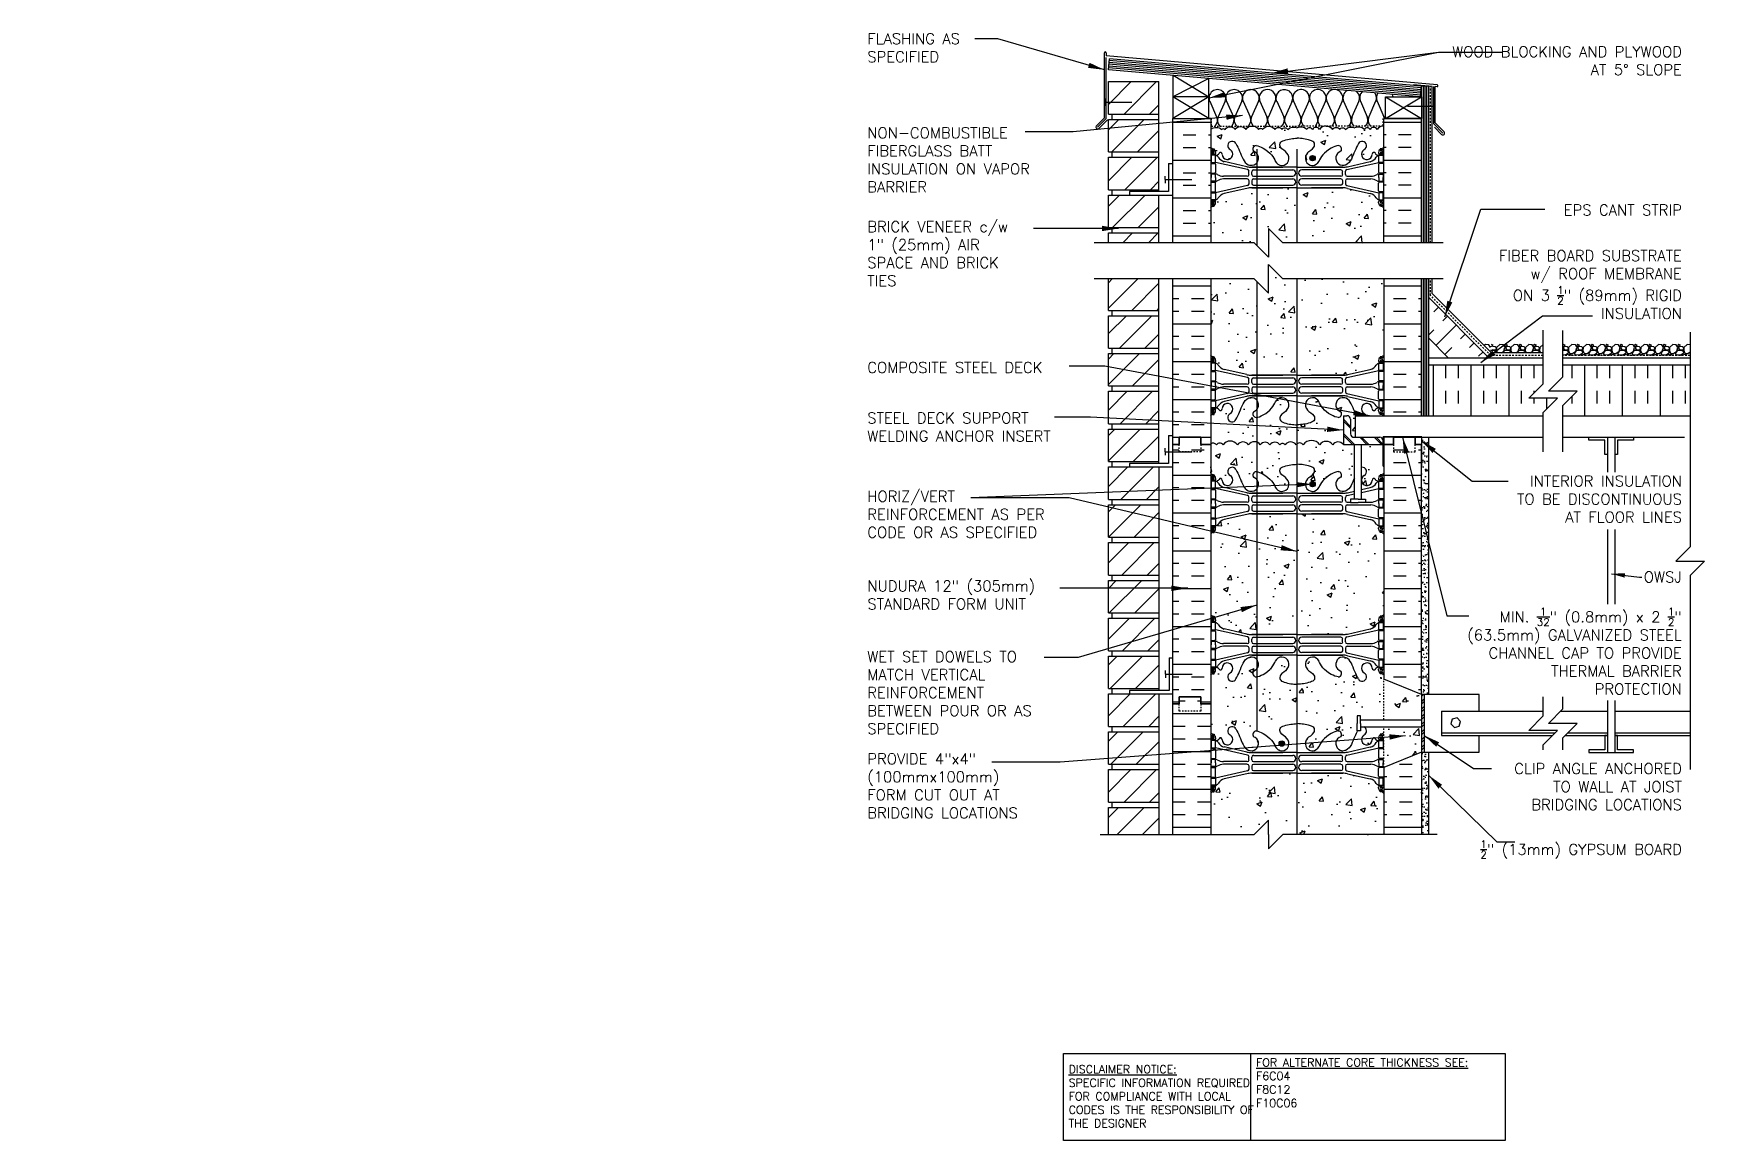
# Model space of a CAD drawing. Header units: inches. Extents: x 179 to 295, y 227 to 304.
import ezdxf

# ---------------------------------------------------------------- set-up
doc = ezdxf.new("R2010")
doc.units = ezdxf.units.IN
doc.header["$LTSCALE"] = 0.5
doc.header["$MEASUREMENT"] = 0
doc.linetypes.add('DASHED2', pattern=[0.375, 0.25, -0.125])
for name, color, linetype in [('HATCH', 12, 'Continuous'), ('line25', 2, 'Continuous'), ('LINE3', 3, 'Continuous'), ('LINE50', 5, 'Continuous'), ('LINE9', 9, 'Continuous'), ('TEXT', 4, 'Continuous'), ('Web_Edge', 9, 'Continuous')]:
    doc.layers.add(name, color=color, linetype=linetype)
doc.styles.add('DIM', font='romans.shx', dxfattribs={"width": 0.7})
doc.styles.add('ROMANS', font='romans.shx', dxfattribs={"height": 1.125})
doc.styles.get("Standard").update_dxf_attribs({"font": 'romans.shx', "height": 1.125})
doc.dimstyles.new('ext_12', dxfattribs={"dimscale": 12, "dimtxt": 0.09375, "dimasz": 0.09375, "dimexe": 0.09375, "dimexo": 0.0625, "dimgap": 0.0625, "dimtad": 1, "dimdec": 1, "dimzin": 3, "dimdsep": 46, "dimlunit": 4, "dimtxsty": 'DIM', "dimcen": 0.09, "dimdle": 0.09375, "dimclrt": 4, "dimadec": 0, "dimazin": 0, "dimtfac": 1, "dimtdec": 1, "dimtmove": 2, "dimatfit": 3, "dimfxl": 1, "dimfrac": 2, "dimtolj": 1, "dimtzin": 0, "dimarcsym": 0})
pattern_1 = [(50, (0, 0), (3.5863, -0.31376), [0.375, -4.125]), (355, (0, 0), (-0.693757, 3.76096), [0.3, -3.3]), (100.4514, (0.299, -0.026), (2.892547, 3.447198), [0.3187, -3.50571]), (46.1842, (0, 1), (5.336205, -0.827595), [0.5625, -6.1875]), (96.6356, (0.4447, 0.931), (4.67331, 4.87059), [0.47805, -5.258565]), (351.1842, (0, 1), (4.67331, 4.87059), [0.45, -4.95]), (21, (0.5, 0.75), (2.984535, -2.013094), [0.375, -4.125]), (326, (0.5, 0.75), (1.216577, 3.62575), [0.3, -3.3]), (71.4514, (0.7487, 0.5822), (4.201113, 1.612652), [0.3187, -3.50571]), (37.5, (0, 0), (0.0607993, 1.6644693), [0, -3.26, 0, -3.35, 0, -3.3125]), (7.5, (0, 0), (1.315348, 1.972059), [0, -1.91, 0, -3.185, 0, -1.2625]), (327.5, (-1.115, 0), (2.669112, -0.1127744), [0, -1.25, 0, -3.9, 0, -5.175]), (317.5, (-1.615, 0), (2.91593, 0.500525), [0, -1.625, 0, -2.59, 0, -3.675])]
pattern_2 = [(37.5, (-113.94066, 24.64096), (-0.01574834, 0.48170594), [0, -0.38, 0, -0.425, 0, -0.40625]), (7.5, (-113.94066, 24.64096), (0.4424442, 0.7055365), [0, -0.205, 0, -0.3425, 0, -0.13125]), (327.5, (-114.24816, 24.64096), (0.77853547, 0.00141476), [0, -0.125, 0, -0.45, 0, -0.5875]), (317.5, (-114.24816, 24.64096), (0.75153165, 0.2194189), [0, -0.0625, 0, -0.295, 0, -0.3375])]
pattern_3 = [(50, (0, 0), (3.5863, -0.31376), [0.375, -4.125]), (355, (0, 0), (-0.693757, 3.76096), [0.3, -3.3]), (100.4514, (0.299, -0.026), (2.892544, 3.4472), [0.3187, -3.50571]), (46.1842, (0, 1), (5.336207, -0.827596), [0.5625, -6.1875]), (96.6356, (0.4447, 0.931), (4.67331, 4.87059), [0.47805, -5.25857]), (351.1842, (0, 1), (4.67331, 4.87059), [0.45, -4.95]), (21, (0.5, 0.75), (2.984535, -2.013094), [0.375, -4.125]), (326, (0.5, 0.75), (1.216577, 3.62575), [0.3, -3.3]), (71.4514, (0.7487, 0.5822), (4.201112, 1.612656), [0.3187, -3.50571]), (37.5, (0, 0), (0.0607993, 1.6644693), [0, -3.26, 0, -3.35, 0, -3.3125]), (7.5, (0, 0), (1.315348, 1.9720586), [0, -1.91, 0, -3.185, 0, -1.2625]), (327.5, (-1.115, 0), (2.669112, -0.1127744), [0, -1.25, 0, -3.9, 0, -5.175]), (317.5, (-1.615, 0), (2.915931, 0.500525), [0, -1.625, 0, -2.59, 0, -3.675])]

msp = doc.modelspace()

# ---------------------------------------------------------------- texts
at = {"layer": 'TEXT', "char_height": 0.75, "style": 'ROMANS'}
for s, insert, width, attachment_point in [('FLASHING AS \\PSPECIFIED', (236.5, 303.65), 8.7776, 1), ('\\A1;WOOD BLOCKING AND PLYWOOD \\PAT 5%%D SLOPE', (293.02, 302.75), 17.3954, 3), ('NON-COMBUSTIBLE\\PFIBERGLASS BATT INSULATION ON VAPOR BARRIER', (236.5, 297.12), 12.4405, 1), ('\\A1;EPS CANT STRIP', (293.02, 291.77), 9.5934, 3), ('BRICK VENEER c/w^I\\P1" (25mm) AIR SPACE AND BRICK TIES', (236.5, 290.61), 12.4405, 1), ('\\A1;FIBER BOARD SUBSTRATE\\Pw/ ROOF MEMBRANE \\PON 3 {\\H0.7x;\\S1/2;}" (89mm) RIGID \\PINSULATION', (293.02, 288.6), 26.1134, 3), ('COMPOSITE STEEL DECK', (236.5, 280.84), 14.6513, 1), ('STEEL DECK SUPPORT WELDING ANCHOR INSERT', (236.5, 277.33), 14.6513, 1), ('\\A1;INTERIOR INSULATION TO BE DISCONTINUOUS AT FLOOR LINES', (293.02, 271.33), 13, 6), ('HORIZ/VERT REINFORCEMENT AS PER CODE OR AS SPECIFIED', (236.5, 271.9), 14.6513, 1), ('NUDURA 12" (305mm) STANDARD FORM UNIT', (236.51, 265.68), 13.1266, 1), ('\\A1;OWSJ', (293.01, 265.93), 12.2272, 6), ('\\A1;MIN. {\\H0.7x;\\S1/32;}" (0.8mm) x 2 {\\H0.7x;\\S1/2;}" (63.5mm) GALVANIZED STEEL CHANNEL CAP TO PROVIDE THERMAL BARRIER PROTECTION  ', (293.01, 260.78), 16.7158, 6), ('\\A1;{\\C4;WET SET DOWELS TO MATCH VERTICAL REINFORCEMENT BETWEEN POUR OR AS SPECIFIED}', (236.5, 260.77), 12.4405, 1), ('\\A1;{\\C4;PROVIDE 4"x4" (100mmx100mm) FORM CUT OUT AT BRIDGING LOCATIONS}', (236.5, 253.68), 12.4405, 1), ('\\A1;CLIP ANGLE ANCHORED TO WALL AT JOIST BRIDGING LOCATIONS', (293.02, 251.38), 13.8111, 6), ('\\A1;{\\H0.7x;\\S1/2;}" (13mm) GYPSUM BOARD', (293.02, 247.02), 13.8111, 6)]:
    msp.add_mtext(s, dxfattribs=dict(at, insert=insert, width=width, attachment_point=attachment_point))
at = {"layer": 'TEXT', "char_height": 0.5625, "attachment_point": 4}
for s, insert, width in [('{\\LDISCLAIMER NOTICE:}\\PSPECIFIC INFORMATION REQUIRED FOR COMPLIANCE WITH LOCAL CODES IS THE RESPONSIBILITY OF THE DESIGNER', (250.47, 229.89), 14.0024), ('{\\LFOR ALTERNATE CORE THICKNESS SEE:\\P}F6C04\\PF8C12\\PF10C06', (263.47, 230.83), 23.333)]:
    msp.add_mtext(s, dxfattribs=dict(at, insert=insert, width=width))

# ---------------------------------------------------------------- hatches: boundary and pattern name
at = {"layer": 'HATCH'}
h = msp.add_hatch(dxfattribs=at)
h.set_pattern_fill('ANSI31', color=256, scale=10, style=0)
h.set_pattern_definition([(45, (254.4423, 289.33), (-0.883883, 0.883883), [])])
h.paths.add_polyline_path([(256.73, 289.8), (253.23, 289.8), (253.23, 289.12), (256.73, 289.12)])
h.paths.add_polyline_path([(256.73, 292.43), (253.23, 292.43), (253.23, 290.18), (256.73, 290.18)])
h.paths.add_polyline_path([(256.73, 295.05), (253.23, 295.05), (253.23, 292.8), (256.73, 292.8)])
h.paths.add_polyline_path([(256.73, 297.68), (253.23, 297.68), (253.23, 295.43), (256.73, 295.43)])
h.paths.add_polyline_path([(256.73, 300.3), (253.23, 300.3), (253.23, 298.05), (256.73, 298.05)])
h.paths.add_polyline_path([(256.73, 286.62), (253.23, 286.62), (253.23, 284.43), (256.73, 284.43)])
h.paths.add_polyline_path([(256.73, 284.06), (253.23, 284.06), (253.23, 281.81), (256.73, 281.81)])
h.paths.add_polyline_path([(256.73, 281.43), (253.23, 281.43), (253.23, 279.18), (256.73, 279.18)])
h.paths.add_polyline_path([(256.73, 265.68), (253.23, 265.68), (253.23, 263.43), (256.73, 263.43)])
h.paths.add_polyline_path([(256.73, 268.31), (253.23, 268.31), (253.23, 266.06), (256.73, 266.06)])
h.paths.add_polyline_path([(256.73, 270.93), (253.23, 270.93), (253.23, 268.68), (256.73, 268.68)])
h.paths.add_polyline_path([(256.73, 273.56), (253.23, 273.56), (253.23, 271.31), (256.73, 271.31)])
h.paths.add_polyline_path([(256.73, 276.18), (253.23, 276.18), (253.23, 273.93), (256.73, 273.93)])
h.paths.add_polyline_path([(256.73, 278.81), (253.23, 278.81), (253.23, 276.56), (256.73, 276.56)])
h.paths.add_polyline_path([(256.73, 252.56), (253.23, 252.56), (253.23, 250.31), (256.73, 250.31)])
h.paths.add_polyline_path([(256.73, 249.93), (253.23, 249.93), (253.23, 248.06), (256.73, 248.06)])
h.paths.add_polyline_path([(256.73, 255.18), (253.23, 255.18), (253.23, 252.93), (256.73, 252.93)])
h.paths.add_polyline_path([(256.73, 257.81), (254.69, 257.81), (253.23, 257.81), (253.23, 255.56), (256.73, 255.56)])
h.paths.add_polyline_path([(256.73, 260.43), (253.23, 260.43), (253.23, 258.18), (256.73, 258.18)])
h.paths.add_polyline_path([(256.73, 263.06), (253.23, 263.06), (253.23, 260.81), (256.73, 260.81)])
h = msp.add_hatch(dxfattribs=at)
h.set_pattern_fill('INSUL', color=256, scale=7, style=0)
h.set_pattern_definition([(0, (-2665.8342, -117.2694), (0, 2.625), []), (0, (-2665.8342, -116.3944), (0, 2.625), [0.875, -0.875]), (0, (-2665.8342, -115.5194), (0, 2.625), [0.875, -0.875])])
h.paths.add_polyline_path([(257.7, 289.12), (260.33, 289.12), (260.33, 297.74), (259.64, 297.74), (259.64, 298.24), (258.14, 298.24), (258.14, 297.74), (257.7, 297.74)])
h = msp.add_hatch(dxfattribs=at)
h.set_pattern_fill('INSUL', color=256, scale=7, style=0)
h.set_pattern_definition([(180, (3198.489, -117.2694), (0, 2.625), []), (180, (3198.489, -116.3944), (0, 2.625), [0.875, -0.875]), (180, (3198.489, -115.5194), (0, 2.625), [0.875, -0.875])])
h.paths.add_polyline_path([(272.33, 289.12), (274.95, 289.12), (274.95, 297.74), (274.51, 297.74), (274.51, 298.24), (273.01, 298.24), (273.01, 297.74), (272.33, 297.74)])
h = msp.add_hatch(dxfattribs=at)
h.set_pattern_fill('AR-CONC', color=256, scale=0.5)
h.set_pattern_definition(pattern_3)
edge = h.paths.add_edge_path()
edge.add_arc((271.16, 295.27), 0.375, 120.1325, 357.0763)
edge.add_arc((271.65, 295.28), 0.113, 25.9431, 192.1844, ccw=False)
edge.add_arc((272.02, 295.54), 0.352, 218.4669, 263.8709)
edge.add_line((271.99, 295.19), (272.09, 295.19))
edge.add_line((272.09, 295.19), (272.09, 295.26))
edge.add_line((272.09, 295.26), (272.04, 295.26))
edge.add_arc((272.04, 295.33), 0.0625, 180, 270, ccw=False)
edge.add_line((271.98, 295.33), (271.98, 295.39))
edge.add_arc((272.23, 295.39), 0.25, 124.0558, 180, ccw=False)
edge.add_line((272.09, 295.6), (272.09, 295.64))
edge.add_line((272.09, 295.64), (272.18, 295.64))
edge.add_arc((271.98, 296.1), 0.5, 293.5782, 313.7891)
edge.add_line((272.33, 295.74), (272.33, 297.21))
edge.add_arc((272.3, 296.69), 0.517, 86.8807, 145)
edge.add_arc((271.63, 296.81), 0.305, 35, 145)
edge.add_arc((271.18, 296.85), 0.236, 35, 145)
edge.add_arc((270.59, 296.6), 0.554, 43.7294, 118.173)
edge.add_arc((270.07, 296.6), 0.554, 61.827, 136.2706)
edge.add_arc((269.47, 296.85), 0.236, 35, 145)
edge.add_arc((269.03, 296.81), 0.305, 35, 145)
edge.add_arc((268.36, 296.69), 0.517, 35, 93.1193)
edge.add_arc((268.3, 296.69), 0.517, 86.8807, 145)
edge.add_arc((267.63, 296.81), 0.305, 35, 145)
edge.add_arc((267.18, 296.85), 0.236, 35, 145)
edge.add_arc((266.59, 296.6), 0.554, 43.7294, 118.173)
edge.add_arc((266.07, 296.6), 0.554, 61.827, 136.2706)
edge.add_arc((265.47, 296.85), 0.236, 35, 145)
edge.add_arc((265.03, 296.81), 0.305, 35, 145)
edge.add_arc((264.36, 296.69), 0.517, 35, 145)
edge.add_arc((263.79, 296.89), 0.172, 35, 145)
edge.add_arc((263.2, 296.67), 0.546, 35, 145)
edge.add_arc((262.39, 296.73), 0.451, 35, 145)
edge.add_arc((261.67, 296.74), 0.423, 35, 145)
edge.add_arc((261.21, 296.91), 0.135, 35, 145)
edge.add_arc((260.7, 296.46), 0.665, 52.4676, 123.7755)
edge.add_line((260.33, 297.01), (260.33, 295.74))
edge.add_arc((260.67, 296.1), 0.5, 226.2109, 246.4218)
edge.add_line((260.47, 295.64), (260.56, 295.64))
edge.add_line((260.56, 295.64), (260.56, 295.6))
edge.add_arc((260.42, 295.39), 0.25, 0, 55.9442, ccw=False)
edge.add_line((260.67, 295.39), (260.67, 295.33))
edge.add_arc((260.61, 295.33), 0.0625, -90, 0, ccw=False)
edge.add_line((260.61, 295.26), (260.56, 295.26))
edge.add_line((260.56, 295.26), (260.56, 295.19))
edge.add_line((260.56, 295.19), (260.67, 295.19))
edge.add_arc((260.63, 295.54), 0.352, 276.1291, 321.5331)
edge.add_arc((261.01, 295.28), 0.113, -12.1844, 154.0569, ccw=False)
edge.add_arc((261.49, 295.27), 0.375, 182.9237, 419.8675)
edge.add_arc((261.81, 295.86), 0.3, 27.597, 243.9425, ccw=False)
edge.add_spline(control_points=[(262.08, 296), (262.17, 295.84), (262.42, 295.35), (262.61, 294.67), (262.94, 294.53)], knot_values=[0, 0, 0, 0, 0.579211, 1.703896, 1.703896, 1.703896, 1.703896], degree=3, periodic=0)
edge.add_spline(control_points=[(262.94, 294.53), (262.99, 294.51), (263.04, 294.5), (263.1, 294.49)], knot_values=[1.703896, 1.703896, 1.703896, 1.703896, 1.875321, 1.875321, 1.875321, 1.875321], degree=3, periodic=0)
edge.add_arc((263.14, 294.99), 0.5, 265.2926, 431.7937)
edge.add_arc((263.49, 295.62), 0.242, 90, 218.2327, ccw=False)
edge.add_spline(control_points=[(263.49, 295.86), (263.61, 295.86), (264.43, 295.51), (264.67, 295.06), (264.81, 294.78)], knot_values=[0.038125, 0.038125, 0.038125, 0.038125, 0.320663, 1.237398, 1.237398, 1.237398, 1.237398], degree=3, periodic=0)
edge.add_arc((265.26, 294.99), 0.5, 204.819, 404.1875)
edge.add_spline(control_points=[(265.62, 295.34), (265.52, 295.5), (265.16, 295.59), (265.08, 296.09), (265.63, 296.33), (266.03, 296.35), (266.33, 296.38)], knot_values=[0.229407, 0.229407, 0.229407, 0.229407, 0.844432, 1.128849, 1.464331, 2.389004, 2.389004, 2.389004, 2.389004], degree=3, periodic=0)
edge.add_spline(control_points=[(266.33, 296.38), (266.62, 296.35), (267.03, 296.33), (267.58, 296.09), (267.5, 295.59), (267.14, 295.5), (267.03, 295.34)], knot_values=[0.229407, 0.229407, 0.229407, 0.229407, 1.15408, 1.489562, 1.773979, 2.389004, 2.389004, 2.389004, 2.389004], degree=3, periodic=0)
edge.add_arc((267.39, 294.99), 0.5, 135.8125, 335.181)
edge.add_spline(control_points=[(267.84, 294.78), (267.98, 295.06), (268.23, 295.51), (269.05, 295.86), (269.17, 295.86)], knot_values=[0.038125, 0.038125, 0.038125, 0.038125, 0.95486, 1.237398, 1.237398, 1.237398, 1.237398], degree=3, periodic=0)
edge.add_arc((269.17, 295.62), 0.242, -38.2327, 90, ccw=False)
edge.add_arc((269.51, 294.99), 0.5, 108.2063, 274.7074)
edge.add_spline(control_points=[(269.56, 294.49), (269.61, 294.5), (269.67, 294.51), (269.72, 294.53)], knot_values=[1.703896, 1.703896, 1.703896, 1.703896, 1.875321, 1.875321, 1.875321, 1.875321], degree=3, periodic=0)
edge.add_spline(control_points=[(269.72, 294.53), (270.04, 294.67), (270.24, 295.35), (270.49, 295.84), (270.58, 296)], knot_values=[0, 0, 0, 0, 1.124685, 1.703896, 1.703896, 1.703896, 1.703896], degree=3, periodic=0)
edge.add_arc((270.84, 295.86), 0.3, -63.9425, 153.0375, ccw=False)
h.paths.add_polyline_path([(272.09, 277.26, -0.249069), (271.98, 277.46), (271.98, 277.53, -0.414214), (272.04, 277.59), (272.09, 277.59), (272.09, 277.66), (271.99, 277.66, 0.200746), (271.75, 277.53, -0.886605), (271.54, 277.61, 1.679912), (270.97, 277.26, -0.176523), (271.12, 277.12), (272.33, 277.12), (272.33, 277.12, 0.088426), (272.18, 277.21), (272.09, 277.21)])
edge = h.paths.add_edge_path()
edge.add_line((270.3, 275.12), (269.53, 275.12))
edge.add_arc((269.17, 274.83), 0.46, 37.6084, 145)
edge.add_arc((268.34, 274.78), 0.552, 35, 145)
edge.add_arc((267.32, 274.7), 0.696, 35, 145)
edge.add_arc((266.5, 274.92), 0.305, 35, 145)
edge.add_arc((265.87, 274.83), 0.461, 35, 145)
edge.add_arc((265.31, 274.97), 0.22, 35, 145)
edge.add_arc((264.78, 274.85), 0.425, 35, 145)
edge.add_arc((264.1, 274.87), 0.406, 35, 145)
edge.add_arc((263.36, 274.81), 0.498, 35, 145)
edge.add_arc((262.57, 274.83), 0.471, 35, 145)
edge.add_arc((261.68, 274.75), 0.61, 35, 145)
edge.add_arc((260.95, 274.94), 0.281, 35, 145)
edge.add_arc((260.49, 274.94), 0.276, 35, 127.3073)
edge.add_line((260.33, 275.16), (260.33, 275.12))
edge.add_line((260.33, 275.12), (260.33, 273.42))
edge.add_line((260.33, 273.42), (260.33, 273.12))
edge.add_arc((260.67, 273.48), 0.5, 226.2109, 246.4218)
edge.add_line((260.47, 273.02), (260.56, 273.02))
edge.add_line((260.56, 273.02), (260.56, 272.98))
edge.add_arc((260.42, 272.77), 0.25, 0, 55.9442, ccw=False)
edge.add_line((260.67, 272.77), (260.67, 272.7))
edge.add_arc((260.61, 272.7), 0.0625, -90, 0, ccw=False)
edge.add_line((260.61, 272.64), (260.56, 272.64))
edge.add_line((260.56, 272.64), (260.56, 272.57))
edge.add_line((260.56, 272.57), (260.67, 272.57))
edge.add_arc((260.63, 272.92), 0.352, 276.1291, 321.5331)
edge.add_arc((261.01, 272.65), 0.113, -12.1844, 154.0569, ccw=False)
edge.add_arc((261.49, 272.65), 0.375, 182.9237, 419.8675)
edge.add_arc((261.81, 273.24), 0.3, 27.597, 243.9425, ccw=False)
edge.add_spline(control_points=[(262.08, 273.38), (262.17, 273.21), (262.42, 272.72), (262.61, 272.04), (262.94, 271.91)], knot_values=[0, 0, 0, 0, 0.579211, 1.703896, 1.703896, 1.703896, 1.703896], degree=3, periodic=0)
edge.add_spline(control_points=[(262.94, 271.91), (262.99, 271.89), (263.04, 271.88), (263.1, 271.87)], knot_values=[1.703896, 1.703896, 1.703896, 1.703896, 1.875321, 1.875321, 1.875321, 1.875321], degree=3, periodic=0)
edge.add_arc((263.14, 272.37), 0.5, 265.2926, 431.7937)
edge.add_arc((263.49, 272.99), 0.242, 90, 218.2327, ccw=False)
edge.add_spline(control_points=[(263.49, 273.24), (263.61, 273.24), (264.43, 272.89), (264.67, 272.44), (264.81, 272.16)], knot_values=[0.038125, 0.038125, 0.038125, 0.038125, 0.320663, 1.237398, 1.237398, 1.237398, 1.237398], degree=3, periodic=0)
edge.add_arc((265.26, 272.37), 0.5, 204.819, 404.1875)
edge.add_spline(control_points=[(265.62, 272.72), (265.52, 272.88), (265.16, 272.97), (265.08, 273.47), (265.63, 273.7), (266.03, 273.73), (266.33, 273.75)], knot_values=[0.229407, 0.229407, 0.229407, 0.229407, 0.844432, 1.128849, 1.464331, 2.389004, 2.389004, 2.389004, 2.389004], degree=3, periodic=0)
edge.add_spline(control_points=[(266.33, 273.75), (266.62, 273.73), (267.03, 273.7), (267.58, 273.47), (267.5, 272.97), (267.14, 272.88), (267.03, 272.72)], knot_values=[0.229407, 0.229407, 0.229407, 0.229407, 1.15408, 1.489562, 1.773979, 2.389004, 2.389004, 2.389004, 2.389004], degree=3, periodic=0)
edge.add_arc((267.39, 272.37), 0.5, 135.8125, 335.181)
edge.add_spline(control_points=[(267.84, 272.16), (267.98, 272.44), (268.23, 272.89), (269.05, 273.24), (269.17, 273.24)], knot_values=[0.038125, 0.038125, 0.038125, 0.038125, 0.95486, 1.237398, 1.237398, 1.237398, 1.237398], degree=3, periodic=0)
edge.add_arc((269.17, 272.99), 0.242, -38.2327, 90, ccw=False)
edge.add_arc((269.51, 272.37), 0.5, 108.2063, 274.7074)
edge.add_spline(control_points=[(269.56, 271.87), (269.61, 271.88), (269.67, 271.89), (269.72, 271.91)], knot_values=[1.703896, 1.703896, 1.703896, 1.703896, 1.875321, 1.875321, 1.875321, 1.875321], degree=3, periodic=0)
edge.add_spline(control_points=[(269.72, 271.91), (270.02, 272.03), (270.15, 272.44), (270.3, 272.79)], knot_values=[0.648708, 0.648708, 0.648708, 0.648708, 1.703896, 1.703896, 1.703896, 1.703896], degree=3, periodic=0)
edge.add_line((270.3, 272.79), (270.3, 275.12))
h = msp.add_hatch(dxfattribs=at)
h.set_pattern_fill('AR-CONC', color=256, scale=0.5)
h.set_pattern_definition(pattern_3)
h.paths.add_polyline_path([(272.33, 291.55, 0.088416), (272.18, 291.65), (272.09, 291.65), (272.09, 291.69, -0.249069), (271.98, 291.89), (271.98, 291.96, -0.414214), (272.04, 292.02), (272.09, 292.02), (272.09, 292.09), (271.99, 292.09, -0.155529), (271.81, 292.23, 0.180914), (271.39, 292.54), (269.81, 292.89, 0.054974), (269.49, 292.93), (266.33, 292.93), (263.17, 292.93, 0.054974), (262.84, 292.89), (261.26, 292.54, 0.180914), (260.84, 292.23, -0.155529), (260.67, 292.09), (260.56, 292.09), (260.56, 292.02), (260.61, 292.02, -0.414214), (260.67, 291.96), (260.67, 291.89, -0.249069), (260.56, 291.69), (260.56, 291.65), (260.47, 291.65, 0.088416), (260.33, 291.55), (260.33, 289.12), (263.34, 289.12), (264.34, 288.12), (264.34, 290.12), (265.34, 289.12), (272.33, 289.12)])
h = msp.add_hatch(dxfattribs=at)
h.set_pattern_fill('AR-CONC', color=256, scale=0.5)
h.set_pattern_definition(pattern_3)
h.paths.add_polyline_path([(272.33, 286.62), (265.34, 286.62), (264.34, 287.62), (264.34, 285.62), (263.34, 286.62), (260.33, 286.62), (260.33, 281.31, 0.088416), (260.47, 281.21), (260.56, 281.21), (260.56, 281.17, -0.249069), (260.67, 280.96), (260.67, 280.9, -0.414214), (260.61, 280.83), (260.56, 280.83), (260.56, 280.76), (260.67, 280.76, -0.155529), (260.84, 280.63, 0.180914), (261.26, 280.32), (262.84, 279.97, 0.054974), (263.17, 279.93), (266.33, 279.93), (269.49, 279.93, 0.054974), (269.81, 279.97), (271.39, 280.32, 0.180914), (271.81, 280.63, -0.155529), (271.99, 280.76), (272.09, 280.76), (272.09, 280.83), (272.04, 280.83, -0.414214), (271.98, 280.9), (271.98, 280.96, -0.249069), (272.09, 281.17), (272.09, 281.21), (272.18, 281.21, 0.088422), (272.33, 281.31)])
h = msp.add_hatch(dxfattribs=at)
h.set_pattern_fill('INSUL', color=256, scale=7, style=0)
h.paths.add_polyline_path([(260.33, 286.62), (257.7, 286.62), (257.7, 275.12), (258.14, 275.12), (258.14, 275.62), (259.64, 275.62), (259.64, 275.12), (260.33, 275.12)])
h.paths.add_polyline_path([(274.95, 286.62), (272.33, 286.62), (272.33, 277.12), (274.95, 277.12)])
h = msp.add_hatch(dxfattribs=at)
h.set_pattern_fill('INSUL', color=256, scale=7, angle=45, style=0)
h.set_pattern_definition([(45, (168.1492, 122.214), (-1.856155, 1.856155), []), (45, (167.5305, 122.8327), (-1.856155, 1.856155), [0.875, -0.875]), (45, (166.9118, 123.4515), (-1.856155, 1.856155), [0.875, -0.875])])
h.paths.add_polyline_path([(276.7, 281.24), (279.53, 281.24), (275.45, 285.32), (275.45, 282.49)])
h = msp.add_hatch(dxfattribs=at)
h.set_pattern_fill('INSUL', color=256, scale=7, angle=90, style=0)
h.set_pattern_definition([(90, (168.1492, 122.214), (-2.625, 2e-16), []), (90, (167.2742, 122.214), (-2.625, 2e-16), [0.875, -0.875]), (90, (166.3992, 122.214), (-2.625, 2e-16), [0.875, -0.875])])
h.paths.add_polyline_path([(283.39, 279.33), (283.39, 280.62), (275.45, 280.62), (275.45, 277.12), (283.39, 277.12), (283.39, 277.33), (284.39, 278.33), (282.39, 278.33)])
h.paths.add_polyline_path([(284.76, 280.62), (284.76, 279.82), (283.76, 278.82), (285.76, 278.82), (284.76, 277.82), (284.76, 277.12), (293.59, 277.12), (293.59, 280.62)])
h = msp.add_hatch(dxfattribs=at)
h.set_pattern_fill('AR-CONC', color=256, scale=0.5)
h.set_pattern_definition(pattern_3)
h.paths.add_polyline_path([(272.33, 268.93, 0.088414), (272.18, 269.02), (272.09, 269.02), (272.09, 269.06, -0.249069), (271.98, 269.27), (271.98, 269.34, -0.414214), (272.04, 269.4), (272.09, 269.4), (272.09, 269.47), (271.99, 269.47, -0.168672), (271.8, 269.62, 0.17445), (271.39, 269.92), (269.81, 270.27, 0.054974), (269.49, 270.31), (266.33, 270.31), (263.17, 270.31, 0.054974), (262.84, 270.27), (261.26, 269.92, 0.17445), (260.85, 269.62, -0.168672), (260.67, 269.47), (260.56, 269.47), (260.56, 269.4), (260.61, 269.4, -0.414214), (260.67, 269.34), (260.67, 269.27, -0.249069), (260.56, 269.06), (260.56, 269.02), (260.47, 269.02, 0.088416), (260.33, 268.93), (260.33, 263.31, 0.088416), (260.47, 263.21), (260.56, 263.21), (260.56, 263.17, -0.249069), (260.67, 262.96), (260.67, 262.9, -0.414214), (260.61, 262.83), (260.56, 262.83), (260.56, 262.76), (260.67, 262.76, -0.168672), (260.85, 262.61, 0.17445), (261.26, 262.32), (262.84, 261.97, 0.054974), (263.17, 261.93), (266.33, 261.93), (269.49, 261.93, 0.054974), (269.81, 261.97), (271.39, 262.32, 0.17445), (271.8, 262.61, -0.168672), (271.99, 262.76), (272.09, 262.76), (272.09, 262.83), (272.04, 262.83, -0.414214), (271.98, 262.9), (271.98, 262.96, -0.249069), (272.09, 263.17), (272.09, 263.21), (272.18, 263.21, 0.088412), (272.33, 263.31)])
edge = h.paths.add_edge_path()
edge.add_line((269.53, 277.12), (269.78, 277.12))
edge.add_arc((269.78, 276.87), 0.25, 0, 90, ccw=False)
edge.add_line((270.03, 276.87), (270.03, 275.87))
edge.add_arc((270.28, 275.87), 0.25, 180, 270)
edge.add_line((270.28, 275.62), (270.35, 275.62))
edge.add_line((270.35, 275.62), (270.35, 277.12))
edge.add_line((270.35, 277.12), (270.44, 277.12))
edge.add_spline(control_points=[(270.44, 277.12), (270.4, 277.2), (270.2, 277.63), (270.04, 278.19), (269.72, 278.32)], knot_values=[0.298239, 0.298239, 0.298239, 0.298239, 0.579211, 1.703896, 1.703896, 1.703896, 1.703896], degree=3, periodic=0)
edge.add_spline(control_points=[(269.72, 278.32), (269.67, 278.34), (269.61, 278.36), (269.56, 278.36)], knot_values=[1.703896, 1.703896, 1.703896, 1.703896, 1.875321, 1.875321, 1.875321, 1.875321], degree=3, periodic=0)
edge.add_arc((269.51, 277.87), 0.5, 85.2926, 251.7937)
edge.add_arc((269.17, 277.24), 0.242, -90, 38.2327, ccw=False)
edge.add_spline(control_points=[(269.17, 277), (269.05, 277), (268.23, 277.35), (267.98, 277.8), (267.84, 278.08)], knot_values=[0.038125, 0.038125, 0.038125, 0.038125, 0.320663, 1.237398, 1.237398, 1.237398, 1.237398], degree=3, periodic=0)
edge.add_arc((267.39, 277.87), 0.5, 24.819, 224.1875)
edge.add_spline(control_points=[(267.03, 277.52), (267.14, 277.35), (267.5, 277.26), (267.58, 276.77), (267.03, 276.53), (266.62, 276.5), (266.33, 276.48)], knot_values=[0.229407, 0.229407, 0.229407, 0.229407, 0.844432, 1.128849, 1.464331, 2.389004, 2.389004, 2.389004, 2.389004], degree=3, periodic=0)
edge.add_spline(control_points=[(266.33, 276.48), (266.03, 276.5), (265.63, 276.53), (265.08, 276.77), (265.16, 277.26), (265.52, 277.35), (265.62, 277.52)], knot_values=[0.229407, 0.229407, 0.229407, 0.229407, 1.15408, 1.489562, 1.773979, 2.389004, 2.389004, 2.389004, 2.389004], degree=3, periodic=0)
edge.add_arc((265.26, 277.87), 0.5, 315.8125, 515.181)
edge.add_spline(control_points=[(264.81, 278.08), (264.67, 277.8), (264.43, 277.35), (263.61, 277), (263.49, 277)], knot_values=[0.038125, 0.038125, 0.038125, 0.038125, 0.95486, 1.237398, 1.237398, 1.237398, 1.237398], degree=3, periodic=0)
edge.add_arc((263.49, 277.24), 0.242, 141.7673, 270, ccw=False)
edge.add_arc((263.14, 277.87), 0.5, 288.2063, 454.7074)
edge.add_spline(control_points=[(263.1, 278.36), (263.04, 278.36), (262.99, 278.34), (262.94, 278.32)], knot_values=[1.703896, 1.703896, 1.703896, 1.703896, 1.875321, 1.875321, 1.875321, 1.875321], degree=3, periodic=0)
edge.add_spline(control_points=[(262.94, 278.32), (262.61, 278.19), (262.42, 277.51), (262.17, 277.02), (262.08, 276.85)], knot_values=[0, 0, 0, 0, 1.124685, 1.703896, 1.703896, 1.703896, 1.703896], degree=3, periodic=0)
edge.add_arc((261.81, 276.99), 0.3, 116.0575, 333.2266, ccw=False)
edge.add_arc((261.49, 277.59), 0.375, 300.1325, 537.0763)
edge.add_arc((261.01, 277.58), 0.113, -154.0569, 12.1844, ccw=False)
edge.add_arc((260.63, 277.31), 0.352, 38.4669, 83.8709)
edge.add_line((260.67, 277.66), (260.56, 277.66))
edge.add_line((260.56, 277.66), (260.56, 277.59))
edge.add_line((260.56, 277.59), (260.61, 277.59))
edge.add_arc((260.61, 277.53), 0.0625, 0, 90, ccw=False)
edge.add_line((260.67, 277.53), (260.67, 277.46))
edge.add_arc((260.42, 277.46), 0.25, 304.0558, 360, ccw=False)
edge.add_line((260.56, 277.26), (260.56, 277.21))
edge.add_line((260.56, 277.21), (260.47, 277.21))
edge.add_arc((260.67, 276.76), 0.5, 113.5782, 133.7891)
edge.add_line((260.33, 277.12), (260.33, 275.16))
edge.add_arc((260.49, 274.94), 0.276, 35, 127.3073, ccw=False)
edge.add_arc((260.95, 274.94), 0.281, 35, 145, ccw=False)
edge.add_arc((261.68, 274.75), 0.61, 35, 145, ccw=False)
edge.add_arc((262.57, 274.83), 0.471, 35, 145, ccw=False)
edge.add_arc((263.36, 274.81), 0.498, 35, 145, ccw=False)
edge.add_arc((264.1, 274.87), 0.406, 35, 145, ccw=False)
edge.add_arc((264.78, 274.85), 0.425, 35, 145, ccw=False)
edge.add_arc((265.31, 274.97), 0.22, 35, 145, ccw=False)
edge.add_arc((265.87, 274.83), 0.461, 35, 145, ccw=False)
edge.add_arc((266.5, 274.92), 0.305, 35, 145, ccw=False)
edge.add_arc((267.32, 274.7), 0.696, 35, 145, ccw=False)
edge.add_arc((268.34, 274.78), 0.552, 35, 145, ccw=False)
edge.add_arc((269.17, 274.83), 0.46, 37.6084, 145, ccw=False)
edge.add_line((269.53, 275.12), (269.53, 277.12))
h.paths.add_polyline_path([(271.54, 277.61, 1.679912), (270.97, 277.26, -0.176523), (271.12, 277.12), (272.33, 277.12), (272.33, 277.12, 0.088426), (272.18, 277.21), (272.09, 277.21), (272.09, 277.26, -0.249069), (271.98, 277.46), (271.98, 277.53, -0.414214), (272.04, 277.59), (272.09, 277.59), (272.09, 277.66), (271.99, 277.66, 0.200746), (271.75, 277.53, -0.886605)])
h = msp.add_hatch(dxfattribs=at)
h.set_pattern_fill('INSUL', color=256, scale=7, style=0)
h.paths.add_polyline_path([(257.7, 257.12), (258.14, 257.12), (258.14, 257.62), (259.64, 257.62), (259.64, 257.12), (260.33, 257.12), (260.33, 275.12), (259.64, 275.12), (259.64, 275.62), (258.14, 275.62), (258.14, 275.12), (257.7, 275.12)])
h.paths.add_polyline_path([(274.95, 257.77), (272.33, 258.83), (272.33, 275.12), (274.95, 275.12)])
h = msp.add_hatch(dxfattribs=at)
h.set_pattern_fill('AR-CONC', color=256, scale=0.5)
h.set_pattern_definition(pattern_3)
h.paths.add_polyline_path([(272.33, 273.62), (272.3, 273.62), (272.3, 275.12), (270.8, 275.12), (270.8, 273.54, -0.85879), (270.97, 272.97, 0.206862), (270.8, 272.73), (270.8, 272.56, 0.868971), (271.54, 272.63, -0.886605), (271.75, 272.7, 0.200746), (271.99, 272.57), (272.09, 272.57), (272.09, 272.64), (272.04, 272.64, -0.414214), (271.98, 272.7), (271.98, 272.77, -0.249069), (272.09, 272.98), (272.09, 273.02), (272.18, 273.02, 0.088415), (272.33, 273.12)])
h = msp.add_hatch(dxfattribs=at)
h.set_pattern_fill('AR-SAND', color=256, scale=0.25, style=0)
h.set_pattern_definition(pattern_2)
h.paths.add_polyline_path([(274.95, 258.06), (274.95, 257.77), (275.45, 257.77), (275.45, 271.56), (275.45, 275.62), (274.95, 275.62)])
h = msp.add_hatch(dxfattribs=at)
h.set_pattern_fill('AR-CONC', color=256, scale=0.5)
h.set_pattern_definition(pattern_3)
edge = h.paths.add_edge_path()
edge.add_line((272.33, 258.83), (272.33, 259.12))
edge.add_arc((271.98, 258.76), 0.5, 46.2122, 66.4218)
edge.add_line((272.18, 259.21), (272.09, 259.21))
edge.add_line((272.09, 259.21), (272.09, 259.26))
edge.add_arc((272.23, 259.46), 0.25, 180, 235.9442, ccw=False)
edge.add_line((271.98, 259.46), (271.98, 259.53))
edge.add_arc((272.04, 259.53), 0.0625, 90, 180, ccw=False)
edge.add_line((272.04, 259.59), (272.09, 259.59))
edge.add_line((272.09, 259.59), (272.09, 259.66))
edge.add_line((272.09, 259.66), (271.99, 259.66))
edge.add_arc((272.02, 259.31), 0.352, 96.1291, 141.5331)
edge.add_arc((271.65, 259.58), 0.113, 167.8156, 334.0569, ccw=False)
edge.add_arc((271.16, 259.59), 0.375, 2.9237, 239.8675)
edge.add_arc((270.84, 258.99), 0.3, -152.403, 63.9425, ccw=False)
edge.add_spline(control_points=[(270.58, 258.85), (270.49, 259.02), (270.24, 259.51), (270.04, 260.19), (269.72, 260.32)], knot_values=[0, 0, 0, 0, 0.579211, 1.703896, 1.703896, 1.703896, 1.703896], degree=3, periodic=0)
edge.add_spline(control_points=[(269.72, 260.32), (269.67, 260.34), (269.61, 260.36), (269.56, 260.36)], knot_values=[1.703896, 1.703896, 1.703896, 1.703896, 1.875321, 1.875321, 1.875321, 1.875321], degree=3, periodic=0)
edge.add_arc((269.51, 259.87), 0.5, 85.2926, 251.7937)
edge.add_arc((269.17, 259.24), 0.242, -90, 38.2327, ccw=False)
edge.add_spline(control_points=[(269.17, 259), (269.05, 259), (268.23, 259.35), (267.98, 259.8), (267.84, 260.08)], knot_values=[0.038125, 0.038125, 0.038125, 0.038125, 0.320663, 1.237398, 1.237398, 1.237398, 1.237398], degree=3, periodic=0)
edge.add_arc((267.39, 259.87), 0.5, 24.819, 224.1875)
edge.add_spline(control_points=[(267.03, 259.52), (267.14, 259.35), (267.5, 259.26), (267.58, 258.77), (267.03, 258.53), (266.62, 258.5), (266.33, 258.48)], knot_values=[0.229407, 0.229407, 0.229407, 0.229407, 0.844432, 1.128849, 1.464331, 2.389004, 2.389004, 2.389004, 2.389004], degree=3, periodic=0)
edge.add_spline(control_points=[(266.33, 258.48), (266.03, 258.5), (265.63, 258.53), (265.08, 258.77), (265.16, 259.26), (265.52, 259.35), (265.62, 259.52)], knot_values=[0.229407, 0.229407, 0.229407, 0.229407, 1.15408, 1.489562, 1.773979, 2.389004, 2.389004, 2.389004, 2.389004], degree=3, periodic=0)
edge.add_arc((265.26, 259.87), 0.5, 315.8125, 515.181)
edge.add_spline(control_points=[(264.81, 260.08), (264.67, 259.8), (264.43, 259.35), (263.61, 259), (263.49, 259)], knot_values=[0.038125, 0.038125, 0.038125, 0.038125, 0.95486, 1.237398, 1.237398, 1.237398, 1.237398], degree=3, periodic=0)
edge.add_arc((263.49, 259.24), 0.242, 141.7673, 270, ccw=False)
edge.add_arc((263.14, 259.87), 0.5, 288.2063, 454.7074)
edge.add_spline(control_points=[(263.1, 260.36), (263.04, 260.36), (262.99, 260.34), (262.94, 260.32)], knot_values=[1.703896, 1.703896, 1.703896, 1.703896, 1.875321, 1.875321, 1.875321, 1.875321], degree=3, periodic=0)
edge.add_spline(control_points=[(262.94, 260.32), (262.61, 260.19), (262.42, 259.51), (262.17, 259.02), (262.08, 258.85)], knot_values=[0, 0, 0, 0, 1.124685, 1.703896, 1.703896, 1.703896, 1.703896], degree=3, periodic=0)
edge.add_arc((261.81, 258.99), 0.3, 116.0575, 333.0375, ccw=False)
edge.add_arc((261.49, 259.59), 0.375, 300.1325, 537.0763)
edge.add_arc((261.01, 259.58), 0.113, -154.0569, 12.1844, ccw=False)
edge.add_arc((260.63, 259.31), 0.352, 38.4669, 83.8709)
edge.add_line((260.67, 259.66), (260.56, 259.66))
edge.add_line((260.56, 259.66), (260.56, 259.59))
edge.add_line((260.56, 259.59), (260.61, 259.59))
edge.add_arc((260.61, 259.53), 0.0625, 0, 90, ccw=False)
edge.add_line((260.67, 259.53), (260.67, 259.46))
edge.add_arc((260.42, 259.46), 0.25, 304.0558, 360, ccw=False)
edge.add_line((260.56, 259.26), (260.56, 259.21))
edge.add_line((260.56, 259.21), (260.47, 259.21))
edge.add_arc((260.67, 258.76), 0.5, 113.5782, 133.7891)
edge.add_line((260.33, 259.12), (260.33, 257.12))
edge.add_line((260.33, 257.12), (260.33, 255.12))
edge.add_arc((260.67, 255.48), 0.5, 226.2109, 246.4218)
edge.add_line((260.47, 255.02), (260.56, 255.02))
edge.add_line((260.56, 255.02), (260.56, 254.98))
edge.add_arc((260.42, 254.77), 0.25, 0, 55.9442, ccw=False)
edge.add_line((260.67, 254.77), (260.67, 254.7))
edge.add_arc((260.61, 254.7), 0.0625, -90, 0, ccw=False)
edge.add_line((260.61, 254.64), (260.56, 254.64))
edge.add_line((260.56, 254.64), (260.56, 254.57))
edge.add_line((260.56, 254.57), (260.67, 254.57))
edge.add_arc((260.63, 254.92), 0.352, 276.1291, 321.5331)
edge.add_arc((261.01, 254.65), 0.113, -12.1844, 154.0569, ccw=False)
edge.add_arc((261.49, 254.65), 0.375, 182.9237, 419.8675)
edge.add_arc((261.81, 255.24), 0.3, 27.597, 243.9425, ccw=False)
edge.add_spline(control_points=[(262.08, 255.38), (262.15, 255.25), (262.21, 255.12), (262.28, 254.98)], knot_values=[0, 0, 0, 0, 0.447744, 0.447744, 0.447744, 0.447744], degree=3, periodic=0)
edge.add_spline(control_points=[(262.28, 254.98), (262.29, 254.94), (262.37, 254.76), (262.44, 254.57), (262.51, 254.42)], knot_values=[0.447744, 0.447744, 0.447744, 0.447744, 0.579211, 1.009728, 1.009728, 1.009728, 1.009728], degree=3, periodic=0)
edge.add_spline(control_points=[(262.51, 254.42), (262.52, 254.39), (262.54, 254.35), (262.56, 254.32)], knot_values=[1.009728, 1.009728, 1.009728, 1.009728, 1.116334, 1.116334, 1.116334, 1.116334], degree=3, periodic=0)
edge.add_spline(control_points=[(262.56, 254.32), (262.57, 254.29), (262.59, 254.27), (262.6, 254.24)], knot_values=[1.116334, 1.116334, 1.116334, 1.116334, 1.201719, 1.201719, 1.201719, 1.201719], degree=3, periodic=0)
edge.add_spline(control_points=[(262.6, 254.24), (262.61, 254.22), (262.63, 254.19), (262.64, 254.17)], knot_values=[1.201719, 1.201719, 1.201719, 1.201719, 1.282554, 1.282554, 1.282554, 1.282554], degree=3, periodic=0)
edge.add_spline(control_points=[(262.64, 254.17), (262.65, 254.16), (262.67, 254.14), (262.68, 254.13)], knot_values=[1.282554, 1.282554, 1.282554, 1.282554, 1.339568, 1.339568, 1.339568, 1.339568], degree=3, periodic=0)
edge.add_spline(control_points=[(262.68, 254.13), (262.69, 254.11), (262.7, 254.1), (262.71, 254.08)], knot_values=[1.339568, 1.339568, 1.339568, 1.339568, 1.393854, 1.393854, 1.393854, 1.393854], degree=3, periodic=0)
edge.add_spline(control_points=[(262.71, 254.08), (262.72, 254.07), (262.73, 254.06), (262.75, 254.04)], knot_values=[1.393854, 1.393854, 1.393854, 1.393854, 1.451471, 1.451471, 1.451471, 1.451471], degree=3, periodic=0)
edge.add_spline(control_points=[(262.75, 254.04), (262.76, 254.03), (262.77, 254.02), (262.78, 254.01)], knot_values=[1.451471, 1.451471, 1.451471, 1.451471, 1.505342, 1.505342, 1.505342, 1.505342], degree=3, periodic=0)
edge.add_spline(control_points=[(262.78, 254.01), (262.8, 254), (262.81, 253.99), (262.82, 253.98)], knot_values=[1.505342, 1.505342, 1.505342, 1.505342, 1.563384, 1.563384, 1.563384, 1.563384], degree=3, periodic=0)
edge.add_spline(control_points=[(262.82, 253.98), (262.84, 253.97), (262.85, 253.96), (262.87, 253.95)], knot_values=[1.563384, 1.563384, 1.563384, 1.563384, 1.616944, 1.616944, 1.616944, 1.616944], degree=3, periodic=0)
edge.add_spline(control_points=[(262.87, 253.95), (262.88, 253.94), (262.89, 253.93), (262.9, 253.93)], knot_values=[1.616944, 1.616944, 1.616944, 1.616944, 1.660465, 1.660465, 1.660465, 1.660465], degree=3, periodic=0)
edge.add_spline(control_points=[(262.9, 253.93), (262.91, 253.92), (262.93, 253.92), (262.94, 253.91)], knot_values=[1.660465, 1.660465, 1.660465, 1.660465, 1.703896, 1.703896, 1.703896, 1.703896], degree=3, periodic=0)
edge.add_spline(control_points=[(262.94, 253.91), (262.95, 253.91), (262.96, 253.9), (262.97, 253.9)], knot_values=[1.703896, 1.703896, 1.703896, 1.703896, 1.737704, 1.737704, 1.737704, 1.737704], degree=3, periodic=0)
edge.add_spline(control_points=[(262.97, 253.9), (262.98, 253.9), (262.99, 253.89), (263.01, 253.89)], knot_values=[1.737704, 1.737704, 1.737704, 1.737704, 1.78039, 1.78039, 1.78039, 1.78039], degree=3, periodic=0)
edge.add_spline(control_points=[(263.01, 253.89), (263.02, 253.89), (263.03, 253.88), (263.05, 253.88)], knot_values=[1.78039, 1.78039, 1.78039, 1.78039, 1.824512, 1.824512, 1.824512, 1.824512], degree=3, periodic=0)
edge.add_spline(control_points=[(263.05, 253.88), (263.07, 253.88), (263.08, 253.87), (263.1, 253.87)], knot_values=[1.824512, 1.824512, 1.824512, 1.824512, 1.875321, 1.875321, 1.875321, 1.875321], degree=3, periodic=0)
edge.add_arc((263.14, 254.37), 0.5, 265.2926, 431.7937)
edge.add_arc((263.49, 254.99), 0.242, 90, 218.2327, ccw=False)
edge.add_spline(control_points=[(263.49, 255.24), (263.49, 255.24), (263.5, 255.24), (263.51, 255.24)], knot_values=[0.038125, 0.038125, 0.038125, 0.038125, 0.057026, 0.057026, 0.057026, 0.057026], degree=3, periodic=0)
edge.add_spline(control_points=[(263.51, 255.24), (263.52, 255.24), (263.53, 255.23), (263.54, 255.23)], knot_values=[0.057026, 0.057026, 0.057026, 0.057026, 0.075602, 0.075602, 0.075602, 0.075602], degree=3, periodic=0)
edge.add_spline(control_points=[(263.54, 255.23), (263.55, 255.23), (263.56, 255.23), (263.57, 255.23)], knot_values=[0.075602, 0.075602, 0.075602, 0.075602, 0.094834, 0.094834, 0.094834, 0.094834], degree=3, periodic=0)
edge.add_spline(control_points=[(263.57, 255.23), (263.6, 255.22), (263.63, 255.21), (263.66, 255.2)], knot_values=[0.094834, 0.094834, 0.094834, 0.094834, 0.151529, 0.151529, 0.151529, 0.151529], degree=3, periodic=0)
edge.add_spline(control_points=[(263.66, 255.2), (263.72, 255.18), (263.79, 255.15), (263.86, 255.12)], knot_values=[0.151529, 0.151529, 0.151529, 0.151529, 0.264927, 0.264927, 0.264927, 0.264927], degree=3, periodic=0)
edge.add_spline(control_points=[(263.86, 255.12), (263.9, 255.1), (263.99, 255.06), (264.07, 255.01), (264.11, 254.98)], knot_values=[0.264927, 0.264927, 0.264927, 0.264927, 0.320663, 0.41613, 0.41613, 0.41613, 0.41613], degree=3, periodic=0)
edge.add_spline(control_points=[(264.11, 254.98), (264.15, 254.95), (264.18, 254.93), (264.22, 254.91)], knot_values=[0.41613, 0.41613, 0.41613, 0.41613, 0.48854, 0.48854, 0.48854, 0.48854], degree=3, periodic=0)
edge.add_spline(control_points=[(264.22, 254.91), (264.25, 254.88), (264.28, 254.85), (264.32, 254.83)], knot_values=[0.48854, 0.48854, 0.48854, 0.48854, 0.567327, 0.567327, 0.567327, 0.567327], degree=3, periodic=0)
edge.add_spline(control_points=[(264.32, 254.83), (264.34, 254.8), (264.37, 254.78), (264.4, 254.75)], knot_values=[0.567327, 0.567327, 0.567327, 0.567327, 0.639328, 0.639328, 0.639328, 0.639328], degree=3, periodic=0)
edge.add_spline(control_points=[(264.4, 254.75), (264.43, 254.73), (264.45, 254.7), (264.48, 254.67)], knot_values=[0.639328, 0.639328, 0.639328, 0.639328, 0.718521, 0.718521, 0.718521, 0.718521], degree=3, periodic=0)
edge.add_spline(control_points=[(264.48, 254.67), (264.5, 254.65), (264.52, 254.62), (264.54, 254.6)], knot_values=[0.718521, 0.718521, 0.718521, 0.718521, 0.789856, 0.789856, 0.789856, 0.789856], degree=3, periodic=0)
edge.add_spline(control_points=[(264.54, 254.6), (264.56, 254.57), (264.58, 254.55), (264.6, 254.52)], knot_values=[0.789856, 0.789856, 0.789856, 0.789856, 0.869703, 0.869703, 0.869703, 0.869703], degree=3, periodic=0)
edge.add_spline(control_points=[(264.6, 254.52), (264.62, 254.49), (264.64, 254.46), (264.66, 254.43)], knot_values=[0.869703, 0.869703, 0.869703, 0.869703, 0.95312, 0.95312, 0.95312, 0.95312], degree=3, periodic=0)
edge.add_spline(control_points=[(264.66, 254.43), (264.69, 254.39), (264.72, 254.34), (264.74, 254.29)], knot_values=[0.95312, 0.95312, 0.95312, 0.95312, 1.0964, 1.0964, 1.0964, 1.0964], degree=3, periodic=0)
edge.add_spline(control_points=[(264.74, 254.29), (264.77, 254.25), (264.79, 254.2), (264.81, 254.16)], knot_values=[1.0964, 1.0964, 1.0964, 1.0964, 1.237398, 1.237398, 1.237398, 1.237398], degree=3, periodic=0)
edge.add_arc((265.26, 254.37), 0.5, 204.819, 404.1875)
edge.add_spline(control_points=[(265.62, 254.72), (265.52, 254.88), (265.16, 254.97), (265.08, 255.47), (265.63, 255.7), (266.03, 255.73), (266.33, 255.75)], knot_values=[0.229407, 0.229407, 0.229407, 0.229407, 0.844432, 1.128849, 1.464331, 2.389004, 2.389004, 2.389004, 2.389004], degree=3, periodic=0)
edge.add_spline(control_points=[(266.33, 255.75), (266.62, 255.73), (267.03, 255.7), (267.58, 255.47), (267.5, 254.97), (267.14, 254.88), (267.03, 254.72)], knot_values=[0.229407, 0.229407, 0.229407, 0.229407, 1.15408, 1.489562, 1.773979, 2.389004, 2.389004, 2.389004, 2.389004], degree=3, periodic=0)
edge.add_arc((267.39, 254.37), 0.5, 135.8125, 335.181)
edge.add_spline(control_points=[(267.84, 254.16), (267.87, 254.2), (267.89, 254.25), (267.91, 254.29)], knot_values=[1.0964, 1.0964, 1.0964, 1.0964, 1.237398, 1.237398, 1.237398, 1.237398], degree=3, periodic=0)
edge.add_spline(control_points=[(267.91, 254.29), (267.94, 254.34), (267.97, 254.39), (268, 254.43)], knot_values=[0.95312, 0.95312, 0.95312, 0.95312, 1.0964, 1.0964, 1.0964, 1.0964], degree=3, periodic=0)
edge.add_spline(control_points=[(268, 254.43), (268.01, 254.46), (268.03, 254.49), (268.05, 254.52)], knot_values=[0.869703, 0.869703, 0.869703, 0.869703, 0.95312, 0.95312, 0.95312, 0.95312], degree=3, periodic=0)
edge.add_spline(control_points=[(268.05, 254.52), (268.07, 254.55), (268.09, 254.57), (268.12, 254.6)], knot_values=[0.789856, 0.789856, 0.789856, 0.789856, 0.869703, 0.869703, 0.869703, 0.869703], degree=3, periodic=0)
edge.add_spline(control_points=[(268.12, 254.6), (268.14, 254.62), (268.16, 254.65), (268.18, 254.67)], knot_values=[0.718521, 0.718521, 0.718521, 0.718521, 0.789856, 0.789856, 0.789856, 0.789856], degree=3, periodic=0)
edge.add_spline(control_points=[(268.18, 254.67), (268.2, 254.7), (268.23, 254.73), (268.26, 254.75)], knot_values=[0.639328, 0.639328, 0.639328, 0.639328, 0.718521, 0.718521, 0.718521, 0.718521], degree=3, periodic=0)
edge.add_spline(control_points=[(268.26, 254.75), (268.28, 254.78), (268.31, 254.8), (268.34, 254.83)], knot_values=[0.567328, 0.567328, 0.567328, 0.567328, 0.639328, 0.639328, 0.639328, 0.639328], degree=3, periodic=0)
edge.add_spline(control_points=[(268.34, 254.83), (268.37, 254.85), (268.4, 254.88), (268.44, 254.91)], knot_values=[0.48854, 0.48854, 0.48854, 0.48854, 0.567328, 0.567328, 0.567328, 0.567328], degree=3, periodic=0)
edge.add_spline(control_points=[(268.44, 254.91), (268.47, 254.93), (268.5, 254.95), (268.54, 254.98)], knot_values=[0.416132, 0.416132, 0.416132, 0.416132, 0.48854, 0.48854, 0.48854, 0.48854], degree=3, periodic=0)
edge.add_spline(control_points=[(268.54, 254.98), (268.58, 255), (268.62, 255.03), (268.66, 255.05)], knot_values=[0.337946, 0.337946, 0.337946, 0.337946, 0.416132, 0.416132, 0.416132, 0.416132], degree=3, periodic=0)
edge.add_spline(control_points=[(268.66, 255.05), (268.67, 255.06), (268.71, 255.08), (268.76, 255.1), (268.79, 255.12)], knot_values=[0.264927, 0.264927, 0.264927, 0.264927, 0.28221, 0.337946, 0.337946, 0.337946, 0.337946], degree=3, periodic=0)
edge.add_spline(control_points=[(268.79, 255.12), (268.86, 255.15), (268.93, 255.18), (268.99, 255.2)], knot_values=[0.151529, 0.151529, 0.151529, 0.151529, 0.264927, 0.264927, 0.264927, 0.264927], degree=3, periodic=0)
edge.add_spline(control_points=[(268.99, 255.2), (269.03, 255.21), (269.06, 255.22), (269.09, 255.23)], knot_values=[0.094834, 0.094834, 0.094834, 0.094834, 0.151529, 0.151529, 0.151529, 0.151529], degree=3, periodic=0)
edge.add_spline(control_points=[(269.09, 255.23), (269.1, 255.23), (269.11, 255.23), (269.12, 255.23)], knot_values=[0.075602, 0.075602, 0.075602, 0.075602, 0.094834, 0.094834, 0.094834, 0.094834], degree=3, periodic=0)
edge.add_spline(control_points=[(269.12, 255.23), (269.13, 255.23), (269.13, 255.24), (269.14, 255.24)], knot_values=[0.057026, 0.057026, 0.057026, 0.057026, 0.075602, 0.075602, 0.075602, 0.075602], degree=3, periodic=0)
edge.add_spline(control_points=[(269.14, 255.24), (269.15, 255.24), (269.16, 255.24), (269.17, 255.24)], knot_values=[0.038125, 0.038125, 0.038125, 0.038125, 0.057026, 0.057026, 0.057026, 0.057026], degree=3, periodic=0)
edge.add_arc((269.17, 254.99), 0.242, -38.2327, 90.7682, ccw=False)
edge.add_arc((269.51, 254.37), 0.5, 108.2063, 274.7074)
edge.add_spline(control_points=[(269.56, 253.87), (269.61, 253.88), (270.02, 253.97), (270.22, 254.66), (270.44, 255.12), (270.5, 255.24)], knot_values=[0.159083, 0.159083, 0.159083, 0.159083, 0.330509, 1.455193, 1.875321, 1.875321, 1.875321, 1.875321], degree=3, periodic=0)
edge.add_line((270.5, 255.24), (270.49, 255.24))
edge.add_line((270.49, 255.24), (270.49, 255.77))
edge.add_line((270.49, 255.77), (270.49, 256.3))
edge.add_line((270.49, 256.3), (270.71, 256.3))
edge.add_line((270.71, 256.3), (270.71, 256.02))
edge.add_line((270.71, 256.02), (272.33, 256.02))
edge.add_line((272.33, 256.02), (272.33, 258.83))
h.paths.add_polyline_path([(272.09, 254.98), (272.09, 255.02), (272.18, 255.02, 0.08841), (272.33, 255.12), (272.33, 255.52), (270.95, 255.52, -0.654762), (270.97, 254.97, 1.679912), (271.54, 254.63, -0.886605), (271.75, 254.7, 0.200746), (271.99, 254.57), (272.09, 254.57), (272.09, 254.64), (272.04, 254.64, -0.414214), (271.98, 254.7), (271.98, 254.77, -0.249069)], flags=17)
h.paths.add_polyline_path([(272.33, 250.93, 0.08841), (272.18, 251.02), (272.09, 251.02), (272.09, 251.06, -0.249069), (271.98, 251.27), (271.98, 251.34, -0.414214), (272.04, 251.4), (272.09, 251.4), (272.09, 251.47), (271.99, 251.47, -0.168672), (271.8, 251.62, 0.17445), (271.39, 251.92), (269.81, 252.27, 0.054974), (269.49, 252.31), (266.33, 252.31), (263.17, 252.31, 0.054974), (262.84, 252.27), (261.26, 251.92, 0.17445), (260.85, 251.62, -0.168672), (260.67, 251.47), (260.56, 251.47), (260.56, 251.4), (260.61, 251.4, -0.414214), (260.67, 251.34), (260.67, 251.27, -0.249069), (260.56, 251.06), (260.56, 251.02), (260.47, 251.02, 0.088416), (260.33, 250.93), (260.33, 248.06), (263.34, 248.06), (264.34, 249.06), (264.34, 248.06), (264.34, 247.06), (265.34, 248.06), (272.33, 248.06)])
h = msp.add_hatch(dxfattribs=at)
h.set_pattern_fill('AR-CONC', color=256, scale=0.5)
h.set_pattern_definition(pattern_3)
h.paths.add_polyline_path([(274.95, 257.77), (272.33, 258.83), (272.33, 256.02), (274.95, 256.02)])
h.paths.add_polyline_path([(274.95, 255.52), (272.33, 255.52), (272.33, 252.71), (274.95, 253.77)])
h = msp.add_hatch(dxfattribs=at)
h.set_pattern_fill('INSUL', color=256, scale=7, style=0)
h.set_pattern_definition([(0, (273.4187, 251.1964), (0, 2.625), []), (0, (273.4187, 252.0714), (0, 2.625), [0.875, -0.875]), (0, (273.4187, 252.9464), (0, 2.625), [0.875, -0.875])])
h.paths.add_polyline_path([(274.95, 253.77), (272.33, 252.71), (272.33, 248.06), (274.95, 248.06)])
h.paths.add_polyline_path([(257.7, 248.06), (260.33, 248.06), (260.33, 257.12), (259.64, 257.12), (259.64, 257.62), (258.14, 257.62), (258.14, 257.12), (257.7, 257.12)])
h = msp.add_hatch(dxfattribs=at)
h.set_pattern_fill('ANSI32', color=256, style=0)
h.set_pattern_definition([(45, (-113.75317, 27.13847), (-0.26516504, 0.26516504), []), (45, (-113.5764, 27.13847), (-0.26516504, 0.26516504), [])])
h.paths.add_polyline_path([(275.14, 257.77), (274.95, 257.77), (274.95, 253.77), (275.14, 253.77)])
h = msp.add_hatch(dxfattribs=at)
h.set_pattern_fill('AR-SAND', color=256, scale=0.25, style=0)
h.set_pattern_definition(pattern_2)
h.paths.add_polyline_path([(275.45, 253.77), (274.95, 253.77), (274.95, 248.06), (275.45, 248.06)])
h = msp.add_hatch(dxfattribs=at)
h.set_pattern_fill('AR-CONC', color=256, scale=0.5, style=0)
h.set_pattern_definition(pattern_1)
h.paths.add_polyline_path([(185.86, 248.6), (185.28, 248.6, 0.414214), (184.78, 248.1), (184.78, 248.08), (184.78, 247.97, 0.291097), (185.07, 247.52), (185.95, 247.11, 0.549071), (186.48, 247.45), (186.48, 247.97, 0.414214)])
h = msp.add_hatch(dxfattribs=at)
h.set_pattern_fill('AR-CONC', color=256, scale=0.5, style=0)
h.set_pattern_definition(pattern_1)
h.paths.add_polyline_path([(179.67, 239.75), (178.65, 239.27), (180.04, 239.27, 0.880151)])
h = msp.add_hatch(dxfattribs=at)
h.set_pattern_fill('AR-CONC', color=256, scale=0.5, style=0)
h.set_pattern_definition(pattern_1)
h.paths.add_polyline_path([(184.95, 239.65, 1.070974), (184.47, 239.27), (185.07, 239.27, 0.050088)])
at = {"layer": 'LINE3'}
h = msp.add_hatch(color=256, dxfattribs=at)
h.paths.add_polyline_path([(267.57, 295.03, 0.831395), (267.21, 295.03)])
h.paths.add_polyline_path([(267.58, 294.99, 0.045935), (267.57, 295.03), (267.21, 295.03, 0.045935), (267.2, 294.99, 1)])
h = msp.add_hatch(color=256, dxfattribs=at)
h.paths.add_polyline_path([(267.57, 272.4, 0.831395), (267.21, 272.4)])
h.paths.add_polyline_path([(267.58, 272.37, 0.045935), (267.57, 272.4), (267.21, 272.4, 0.045935), (267.2, 272.37, 1)])
h = msp.add_hatch(color=256, dxfattribs=at)
h.paths.add_polyline_path([(265.45, 254.4, 0.831395), (265.08, 254.4)])
h.paths.add_polyline_path([(265.45, 254.37, 0.045935), (265.45, 254.4), (265.08, 254.4, 0.045935), (265.08, 254.37, 1)])

# ---------------------------------------------------------------- linework, layer by layer
at = {"layer": 'HATCH'}
for p, q in [((252.95, 297.79), (252.95, 302.3)), ((253.08, 302.3), (253.08, 302.08)), ((276.04, 300.07), (253.08, 302.08)), ((253.08, 297.74), (253.08, 301.98)), ((274.92, 299.61), (253.27, 301.51)), ((274.93, 299.74), (253.28, 301.63)), ((274.94, 299.86), (253.29, 301.76)), ((274.9, 299.36), (253.25, 301.26)), ((274.91, 299.49), (253.26, 301.38)), ((260.2, 300.52), (257.7, 299.24)), ((257.72, 300.74), (260.2, 299.24)), ((260.2, 297.74), (257.7, 299.24)), ((260.2, 299.24), (257.7, 297.74)), ((272.45, 297.74), (274.95, 299.24)), ((272.45, 299.24), (274.95, 297.74)), ((275.7, 299.97), (274.4, 300.07)), ((275.08, 289.12), (275.08, 299.99)), ((275.2, 289.12), (275.2, 299.99)), ((275.33, 289.12), (275.33, 299.99)), ((275.7, 289.12), (275.7, 299.97)), ((275.8, 297.37), (275.8, 299.97)), ((276.03, 299.95), (275.89, 299.96)), ((275.89, 297.45), (275.89, 299.96)), ((260.27, 298.94), (260.74, 297.86)), ((261.32, 298.94), (260.85, 297.86)), ((261.42, 298.94), (261.9, 297.86)), ((262.48, 298.94), (262, 297.86)), ((262.58, 298.94), (263.06, 297.86)), ((263.64, 298.94), (263.16, 297.86)), ((263.74, 298.94), (264.22, 297.86)), ((264.8, 298.94), (264.33, 297.86)), ((264.91, 298.94), (265.39, 297.86)), ((265.97, 298.94), (265.49, 297.86)), ((266.07, 298.94), (266.55, 297.86)), ((267.13, 298.94), (266.65, 297.86)), ((267.23, 298.94), (267.71, 297.86)), ((268.29, 298.94), (267.81, 297.86)), ((268.39, 298.94), (268.87, 297.86)), ((269.45, 298.94), (268.97, 297.86)), ((269.55, 298.94), (270.03, 297.86)), ((270.61, 298.94), (270.13, 297.86)), ((270.71, 298.94), (271.19, 297.86)), ((271.77, 298.94), (271.29, 297.86)), ((271.87, 298.94), (272.35, 297.86)), ((252.95, 297.79), (252.38, 297.22)), ((253.08, 297.74), (252.47, 297.13)), ((253.17, 297.65), (252.56, 297.05)), ((275.8, 297.37), (276.43, 296.73)), ((275.85, 297.14), (276.34, 296.64)), ((275.89, 297.45), (276.52, 296.82)), ((275.08, 277.12), (275.08, 286.62)), ((275.2, 277.12), (275.2, 286.62)), ((275.33, 277.12), (275.33, 286.62)), ((275.7, 285.6), (275.7, 286.62)), ((279.81, 281.49), (275.7, 285.6)), ((279.39, 282.05), (279.31, 281.99)), ((279.63, 282.03), (279.39, 282.05)), ((279.74, 281.85), (279.63, 282.03)), ((279.77, 281.92), (279.92, 282.01)), ((279.92, 282.01), (279.8, 282.05)), ((280.07, 281.9), (279.87, 281.93)), ((280.15, 281.83), (280.07, 281.9)), ((280.1, 281.68), (280.15, 281.77)), ((280.16, 281.84), (280.15, 281.63)), ((280.15, 281.77), (280.15, 281.83)), ((280.39, 282.05), (280.16, 281.84)), ((280.63, 282.03), (280.39, 282.05)), ((280.74, 281.85), (280.63, 282.03)), ((280.66, 281.6), (280.74, 281.85)), ((280.8, 282.05), (280.73, 282.02)), ((280.73, 282.02), (280.77, 281.92)), ((280.77, 281.92), (280.92, 282.01)), ((280.87, 281.93), (280.77, 281.83)), ((280.77, 281.83), (280.85, 281.71)), ((280.92, 282.01), (280.8, 282.05)), ((281.07, 281.9), (280.87, 281.93)), ((281.15, 281.83), (281.07, 281.9)), ((281.1, 281.68), (281.15, 281.77)), ((281.16, 281.84), (281.15, 281.63)), ((281.15, 281.77), (281.15, 281.83)), ((281.39, 282.05), (281.16, 281.84)), ((281.63, 282.03), (281.39, 282.05)), ((281.74, 281.85), (281.63, 282.03)), ((281.66, 281.6), (281.74, 281.85)), ((281.8, 282.05), (281.73, 282.02)), ((281.73, 282.02), (281.77, 281.92)), ((281.77, 281.92), (281.92, 282.01)), ((281.87, 281.93), (281.77, 281.83)), ((281.77, 281.83), (281.85, 281.71)), ((281.92, 282.01), (281.8, 282.05)), ((282.07, 281.9), (281.87, 281.93)), ((282.15, 281.83), (282.07, 281.9)), ((282.1, 281.68), (282.15, 281.77)), ((282.16, 281.84), (282.15, 281.63)), ((282.15, 281.77), (282.15, 281.83)), ((282.39, 282.05), (282.16, 281.84)), ((282.63, 282.03), (282.39, 282.05)), ((282.74, 281.85), (282.63, 282.03)), ((282.66, 281.6), (282.74, 281.85)), ((282.8, 282.05), (282.73, 282.02)), ((282.73, 282.02), (282.77, 281.92)), ((282.77, 281.92), (282.92, 282.01)), ((282.87, 281.93), (282.77, 281.83)), ((282.77, 281.83), (282.85, 281.71)), ((282.92, 282.01), (282.8, 282.05)), ((283.07, 281.9), (282.87, 281.93)), ((283.15, 281.83), (283.07, 281.9)), ((283.1, 281.68), (283.15, 281.77)), ((283.16, 281.84), (283.15, 281.63)), ((283.15, 281.77), (283.15, 281.83)), ((283.39, 282.05), (283.16, 281.84)), ((283.39, 282.05), (283.39, 282.05)), ((284.8, 282.05), (284.76, 282.03)), ((284.76, 281.96), (284.77, 281.92)), ((284.77, 281.92), (284.92, 282.01)), ((284.87, 281.93), (284.77, 281.83)), ((284.77, 281.83), (284.85, 281.71)), ((284.92, 282.01), (284.8, 282.05)), ((285.07, 281.9), (284.87, 281.93)), ((285.15, 281.83), (285.07, 281.9)), ((285.1, 281.68), (285.15, 281.77)), ((285.16, 281.84), (285.15, 281.63)), ((285.15, 281.77), (285.15, 281.83)), ((285.39, 282.05), (285.16, 281.84)), ((285.63, 282.03), (285.39, 282.05)), ((285.74, 281.85), (285.63, 282.03)), ((285.66, 281.6), (285.74, 281.85)), ((285.8, 282.05), (285.73, 282.02)), ((285.73, 282.02), (285.77, 281.92)), ((285.77, 281.92), (285.92, 282.01)), ((285.87, 281.93), (285.77, 281.83)), ((285.77, 281.83), (285.85, 281.71)), ((285.92, 282.01), (285.8, 282.05)), ((286.07, 281.9), (285.87, 281.93)), ((286.15, 281.83), (286.07, 281.9)), ((286.1, 281.68), (286.15, 281.77)), ((286.16, 281.84), (286.15, 281.63)), ((286.15, 281.77), (286.15, 281.83)), ((286.39, 282.05), (286.16, 281.84)), ((286.63, 282.03), (286.39, 282.05)), ((286.74, 281.85), (286.63, 282.03)), ((286.66, 281.6), (286.74, 281.85)), ((286.8, 282.05), (286.73, 282.02)), ((286.73, 282.02), (286.77, 281.92)), ((286.77, 281.92), (286.92, 282.01)), ((286.87, 281.93), (286.77, 281.83)), ((286.77, 281.83), (286.85, 281.71)), ((286.92, 282.01), (286.8, 282.05)), ((287.07, 281.9), (286.87, 281.93)), ((287.15, 281.83), (287.07, 281.9)), ((287.1, 281.68), (287.15, 281.77)), ((287.16, 281.84), (287.15, 281.63)), ((287.15, 281.77), (287.15, 281.83)), ((287.39, 282.05), (287.16, 281.84)), ((287.63, 282.03), (287.39, 282.05)), ((287.74, 281.85), (287.63, 282.03)), ((287.66, 281.6), (287.74, 281.85)), ((287.8, 282.05), (287.73, 282.02)), ((287.73, 282.02), (287.77, 281.92)), ((287.77, 281.92), (287.92, 282.01)), ((287.87, 281.93), (287.77, 281.83)), ((287.77, 281.83), (287.85, 281.71)), ((287.92, 282.01), (287.8, 282.05)), ((288.07, 281.9), (287.87, 281.93)), ((288.15, 281.83), (288.07, 281.9)), ((288.1, 281.68), (288.15, 281.77)), ((288.16, 281.84), (288.15, 281.63)), ((288.15, 281.77), (288.15, 281.83)), ((288.39, 282.05), (288.16, 281.84)), ((288.63, 282.03), (288.39, 282.05)), ((288.74, 281.85), (288.63, 282.03)), ((288.66, 281.6), (288.74, 281.85)), ((288.8, 282.05), (288.73, 282.02)), ((288.73, 282.02), (288.77, 281.92)), ((288.77, 281.92), (288.92, 282.01)), ((288.87, 281.93), (288.77, 281.83)), ((288.77, 281.83), (288.85, 281.71)), ((288.92, 282.01), (288.8, 282.05)), ((289.07, 281.9), (288.87, 281.93)), ((289.15, 281.83), (289.07, 281.9)), ((289.1, 281.68), (289.15, 281.77)), ((289.16, 281.84), (289.15, 281.63)), ((289.15, 281.77), (289.15, 281.83)), ((289.39, 282.05), (289.16, 281.84)), ((289.63, 282.03), (289.39, 282.05)), ((289.74, 281.85), (289.63, 282.03)), ((289.66, 281.6), (289.74, 281.85)), ((289.8, 282.05), (289.73, 282.02)), ((289.73, 282.02), (289.77, 281.92)), ((289.77, 281.92), (289.92, 282.01)), ((289.87, 281.93), (289.77, 281.83)), ((289.77, 281.83), (289.85, 281.71)), ((289.92, 282.01), (289.8, 282.05)), ((290.07, 281.9), (289.87, 281.93)), ((290.15, 281.83), (290.07, 281.9)), ((290.1, 281.68), (290.15, 281.77)), ((290.16, 281.84), (290.15, 281.63)), ((290.15, 281.77), (290.15, 281.83)), ((290.39, 282.05), (290.16, 281.84)), ((290.63, 282.03), (290.39, 282.05)), ((290.74, 281.85), (290.63, 282.03)), ((290.66, 281.6), (290.74, 281.85)), ((290.8, 282.05), (290.73, 282.02)), ((290.73, 282.02), (290.77, 281.92)), ((290.77, 281.92), (290.92, 282.01)), ((290.87, 281.93), (290.77, 281.83)), ((290.77, 281.83), (290.85, 281.71)), ((290.92, 282.01), (290.8, 282.05)), ((291.07, 281.9), (290.87, 281.93)), ((291.15, 281.83), (291.07, 281.9)), ((291.1, 281.68), (291.15, 281.77)), ((291.16, 281.84), (291.15, 281.63)), ((291.15, 281.77), (291.15, 281.83)), ((291.39, 282.05), (291.16, 281.84)), ((291.63, 282.03), (291.39, 282.05)), ((291.74, 281.85), (291.63, 282.03)), ((291.66, 281.6), (291.74, 281.85)), ((291.8, 282.05), (291.73, 282.02)), ((291.73, 282.02), (291.77, 281.92)), ((291.77, 281.92), (291.92, 282.01)), ((291.87, 281.93), (291.77, 281.83)), ((291.77, 281.83), (291.85, 281.71)), ((291.92, 282.01), (291.8, 282.05)), ((292.07, 281.9), (291.87, 281.93)), ((292.15, 281.83), (292.07, 281.9)), ((292.1, 281.68), (292.15, 281.77)), ((292.16, 281.84), (292.15, 281.63)), ((292.15, 281.77), (292.15, 281.83)), ((292.39, 282.05), (292.16, 281.84)), ((292.63, 282.03), (292.39, 282.05)), ((292.74, 281.85), (292.63, 282.03)), ((292.66, 281.6), (292.74, 281.85)), ((292.8, 282.05), (292.73, 282.02)), ((292.73, 282.02), (292.77, 281.92)), ((292.77, 281.92), (292.92, 282.01)), ((292.87, 281.93), (292.77, 281.83)), ((292.77, 281.83), (292.85, 281.71)), ((292.92, 282.01), (292.8, 282.05)), ((293.07, 281.9), (292.87, 281.93)), ((293.15, 281.83), (293.07, 281.9)), ((293.1, 281.68), (293.15, 281.77)), ((293.16, 281.84), (293.15, 281.63)), ((293.15, 281.77), (293.15, 281.83)), ((293.39, 282.05), (293.16, 281.84)), ((293.59, 282.04), (293.39, 282.05)), ((279.75, 281.66), (280.01, 281.66)), ((283.39, 281.49), (279.81, 281.49)), ((279.85, 281.71), (280.1, 281.68)), ((280.01, 281.67), (280.14, 281.58)), ((280.14, 281.57), (280.12, 281.49)), ((280.15, 281.64), (280.21, 281.49)), ((280.51, 281.49), (280.66, 281.6)), ((280.59, 281.49), (280.75, 281.66)), ((280.75, 281.66), (281.01, 281.66)), ((280.85, 281.71), (281.1, 281.68)), ((281.01, 281.67), (281.14, 281.58)), ((281.14, 281.57), (281.12, 281.49)), ((281.15, 281.64), (281.21, 281.49)), ((281.51, 281.49), (281.66, 281.6)), ((281.59, 281.49), (281.75, 281.66)), ((281.75, 281.66), (282.01, 281.66)), ((281.85, 281.71), (282.1, 281.68)), ((282.01, 281.67), (282.14, 281.58)), ((282.14, 281.57), (282.12, 281.49)), ((282.15, 281.64), (282.21, 281.49)), ((282.51, 281.49), (282.66, 281.6)), ((282.59, 281.49), (282.75, 281.66)), ((282.75, 281.66), (283.01, 281.66)), ((282.85, 281.71), (283.1, 281.68)), ((283.01, 281.67), (283.14, 281.58)), ((283.14, 281.57), (283.12, 281.49)), ((283.15, 281.64), (283.21, 281.49)), ((284.76, 281.66), (285.01, 281.66)), ((284.89, 281.33), (284.76, 281.34)), ((284.85, 281.71), (285.1, 281.68)), ((285.1, 281.43), (284.89, 281.32)), ((284.97, 281.3), (284.99, 281.35)), ((284.99, 281.35), (285.15, 281.4)), ((285.01, 281.67), (285.14, 281.58)), ((285.14, 281.57), (285.1, 281.43)), ((285.15, 281.64), (285.23, 281.45)), ((285.15, 281.4), (285.31, 281.34)), ((285.23, 281.44), (285.44, 281.43)), ((285.31, 281.34), (285.33, 281.3)), ((285.44, 281.43), (285.66, 281.6)), ((285.66, 281.31), (285.56, 281.3)), ((285.57, 281.46), (285.75, 281.66)), ((285.64, 281.34), (285.57, 281.46)), ((285.89, 281.33), (285.64, 281.35)), ((285.71, 281.3), (285.66, 281.31)), ((285.75, 281.66), (286.01, 281.66)), ((285.85, 281.71), (286.1, 281.68)), ((286.1, 281.43), (285.89, 281.32)), ((285.97, 281.3), (285.99, 281.35)), ((285.99, 281.35), (286.15, 281.4)), ((286.01, 281.67), (286.14, 281.58)), ((286.14, 281.57), (286.1, 281.43)), ((286.15, 281.64), (286.23, 281.45)), ((286.15, 281.4), (286.31, 281.34)), ((286.23, 281.44), (286.44, 281.43)), ((286.31, 281.34), (286.33, 281.3)), ((286.44, 281.43), (286.66, 281.6)), ((286.66, 281.31), (286.56, 281.3)), ((286.57, 281.46), (286.75, 281.66)), ((286.64, 281.34), (286.57, 281.46)), ((286.89, 281.33), (286.64, 281.35)), ((286.71, 281.3), (286.66, 281.31)), ((286.75, 281.66), (287.01, 281.66)), ((286.85, 281.71), (287.1, 281.68)), ((287.1, 281.43), (286.89, 281.32)), ((286.97, 281.3), (286.99, 281.35)), ((286.99, 281.35), (287.15, 281.4)), ((287.01, 281.67), (287.14, 281.58)), ((287.14, 281.57), (287.1, 281.43)), ((287.15, 281.64), (287.23, 281.45)), ((287.15, 281.4), (287.31, 281.34)), ((287.23, 281.44), (287.44, 281.43)), ((287.31, 281.34), (287.33, 281.3)), ((287.44, 281.43), (287.66, 281.6)), ((287.66, 281.31), (287.56, 281.3)), ((287.57, 281.46), (287.75, 281.66)), ((287.64, 281.34), (287.57, 281.46)), ((287.89, 281.33), (287.64, 281.35)), ((287.71, 281.3), (287.66, 281.31)), ((287.75, 281.66), (288.01, 281.66)), ((287.85, 281.71), (288.1, 281.68)), ((288.1, 281.43), (287.89, 281.32)), ((287.97, 281.3), (287.99, 281.35)), ((287.99, 281.35), (288.15, 281.4)), ((288.01, 281.67), (288.14, 281.58)), ((288.14, 281.57), (288.1, 281.43)), ((288.15, 281.64), (288.23, 281.45)), ((288.15, 281.4), (288.31, 281.34)), ((288.23, 281.44), (288.44, 281.43)), ((288.31, 281.34), (288.33, 281.3)), ((288.44, 281.43), (288.66, 281.6)), ((288.66, 281.31), (288.56, 281.3)), ((288.57, 281.46), (288.75, 281.66)), ((288.64, 281.34), (288.57, 281.46)), ((288.89, 281.33), (288.64, 281.35)), ((288.71, 281.3), (288.66, 281.31)), ((288.75, 281.66), (289.01, 281.66)), ((288.85, 281.71), (289.1, 281.68)), ((289.1, 281.43), (288.89, 281.32)), ((288.97, 281.3), (288.99, 281.35)), ((288.99, 281.35), (289.15, 281.4)), ((289.01, 281.67), (289.14, 281.58)), ((289.14, 281.57), (289.1, 281.43)), ((289.15, 281.64), (289.23, 281.45)), ((289.15, 281.4), (289.31, 281.34)), ((289.23, 281.44), (289.44, 281.43)), ((289.31, 281.34), (289.33, 281.3)), ((289.44, 281.43), (289.66, 281.6)), ((289.66, 281.31), (289.56, 281.3)), ((289.57, 281.46), (289.75, 281.66)), ((289.64, 281.34), (289.57, 281.46)), ((289.89, 281.33), (289.64, 281.35)), ((289.71, 281.3), (289.66, 281.31)), ((289.75, 281.66), (290.01, 281.66)), ((289.85, 281.71), (290.1, 281.68)), ((290.1, 281.43), (289.89, 281.32)), ((289.97, 281.3), (289.99, 281.35)), ((289.99, 281.35), (290.15, 281.4)), ((290.01, 281.67), (290.14, 281.58)), ((290.14, 281.57), (290.1, 281.43)), ((290.15, 281.64), (290.23, 281.45)), ((290.15, 281.4), (290.31, 281.34)), ((290.23, 281.44), (290.44, 281.43)), ((290.31, 281.34), (290.33, 281.3)), ((290.44, 281.43), (290.66, 281.6)), ((290.66, 281.31), (290.56, 281.3)), ((290.57, 281.46), (290.75, 281.66)), ((290.64, 281.34), (290.57, 281.46)), ((290.89, 281.33), (290.64, 281.35)), ((290.71, 281.3), (290.66, 281.31)), ((290.75, 281.66), (291.01, 281.66)), ((290.85, 281.71), (291.1, 281.68)), ((291.1, 281.43), (290.89, 281.32)), ((290.97, 281.3), (290.99, 281.35)), ((290.99, 281.35), (291.15, 281.4)), ((291.01, 281.67), (291.14, 281.58)), ((291.14, 281.57), (291.1, 281.43)), ((291.15, 281.64), (291.23, 281.45)), ((291.15, 281.4), (291.31, 281.34)), ((291.23, 281.44), (291.44, 281.43)), ((291.31, 281.34), (291.33, 281.3)), ((291.44, 281.43), (291.66, 281.6)), ((291.66, 281.31), (291.56, 281.3)), ((291.57, 281.46), (291.75, 281.66)), ((291.64, 281.34), (291.57, 281.46)), ((291.89, 281.33), (291.64, 281.35)), ((291.71, 281.3), (291.66, 281.31)), ((291.75, 281.66), (292.01, 281.66)), ((291.85, 281.71), (292.1, 281.68)), ((292.1, 281.43), (291.89, 281.32)), ((291.97, 281.3), (291.99, 281.35)), ((291.99, 281.35), (292.15, 281.4)), ((292.01, 281.67), (292.14, 281.58)), ((292.14, 281.57), (292.1, 281.43)), ((292.15, 281.64), (292.23, 281.45)), ((292.15, 281.4), (292.31, 281.34)), ((292.23, 281.44), (292.44, 281.43)), ((292.31, 281.34), (292.33, 281.3)), ((292.44, 281.43), (292.66, 281.6)), ((292.66, 281.31), (292.56, 281.3)), ((292.57, 281.46), (292.75, 281.66)), ((292.64, 281.34), (292.57, 281.46)), ((292.89, 281.33), (292.64, 281.35)), ((292.71, 281.3), (292.66, 281.31)), ((292.75, 281.66), (293.01, 281.66)), ((292.85, 281.71), (293.1, 281.68)), ((293.1, 281.43), (292.89, 281.32)), ((292.97, 281.3), (292.99, 281.35)), ((292.99, 281.35), (293.15, 281.4)), ((293.01, 281.67), (293.14, 281.58)), ((293.14, 281.57), (293.1, 281.43)), ((293.15, 281.64), (293.23, 281.45)), ((293.15, 281.4), (293.31, 281.34)), ((293.23, 281.44), (293.44, 281.43)), ((293.31, 281.34), (293.33, 281.3)), ((293.44, 281.43), (293.59, 281.55)), ((293.59, 281.31), (293.56, 281.3)), ((293.57, 281.46), (293.59, 281.49)), ((293.59, 281.43), (293.57, 281.46)), ((269.53, 276.88), (270.03, 276.38)), ((269.53, 276.75), (270.03, 276.25)), ((269.53, 275.88), (270.3, 275.12)), ((269.53, 275.75), (270.17, 275.12)), ((270.67, 275.62), (271.17, 275.12)), ((270.8, 275.62), (271.3, 275.12)), ((271.67, 275.62), (272.17, 275.12)), ((271.8, 275.62), (272.3, 275.12))]:
    msp.add_line(p, q, dxfattribs=at)
at = {"layer": 'HATCH', "color": 6, "linetype": 'DASHED2', "ltscale": 0.5}
for points in [[(259.01, 297.74), (260.37, 297.74), (260.37, 297.22), (266.33, 297.22)], [(273.64, 297.74), (272.28, 297.74), (272.28, 297.22), (266.33, 297.22)]]:
    msp.add_lwpolyline(points, dxfattribs=at)
at = {"layer": 'HATCH'}
for points in [[(260.33, 297.01, -0.321585), (261.1, 296.99, -0.520567), (261.32, 296.99, -0.520567), (262.02, 296.99, -0.520567), (262.76, 296.99, -0.520567), (263.65, 296.99, -0.520567), (263.93, 296.99, -0.520567), (264.78, 296.99, -0.520567), (265.28, 296.99, -0.520567), (265.67, 296.99, -0.336749), (266.33, 297.09)], [(268.33, 297.21, 0.259173), (267.88, 296.99, 0.520567), (267.38, 296.99, 0.520567), (266.99, 296.99, 0.336749), (266.33, 297.09)], [(268.33, 297.21, -0.259173), (268.78, 296.99, -0.520567), (269.28, 296.99, -0.520567), (269.67, 296.99, -0.336749), (270.33, 297.09)], [(272.33, 297.21, 0.259173), (271.88, 296.99, 0.520567), (271.38, 296.99, 0.520567), (270.99, 296.99, 0.336749), (270.33, 297.09)], [(269.53, 275.12, 0.506186), (268.79, 275.1, 0.520567), (267.89, 275.1, 0.520567), (266.75, 275.1, 0.520567), (266.25, 275.1, 0.520567), (265.49, 275.1, 0.520567), (265.13, 275.1, 0.520567), (264.43, 275.1, 0.520567), (263.77, 275.1, 0.520567), (262.95, 275.1, 0.520567), (262.18, 275.1, 0.520567), (261.18, 275.1, 0.520567), (260.72, 275.1, 0.426058), (260.33, 275.16, 0.426058)]]:
    msp.add_lwpolyline(points, format="xyb", dxfattribs=at)
for centre, radius, start, end in [((253.01, 302.3), 0.0625, 0, 180), ((260.79, 299.17), 0.58, 335.9664, 204.0694), ((261.95, 299.17), 0.58, 335.9664, 204.0694), ((263.11, 299.17), 0.577, 89.6769, 204.2169), ((263.12, 299.17), 0.577, 335.7834, 90.4023), ((264.27, 299.17), 0.577, 89.5977, 204.2166), ((264.28, 299.17), 0.577, 335.7831, 90.3231), ((265.43, 299.17), 0.579, 64.3407, 204.1188), ((265.44, 299.17), 0.577, 335.7831, 64.7825), ((266.6, 299.17), 0.58, 44.4136, 204.1148), ((266.6, 299.17), 0.577, 335.7831, 44.7269), ((267.76, 299.17), 0.58, 44.4136, 204.1148), ((267.76, 299.17), 0.577, 335.7831, 44.7269), ((268.92, 299.17), 0.58, 44.4136, 204.1148), ((268.92, 299.17), 0.577, 335.7831, 44.7269), ((270.08, 299.17), 0.58, 118.2171, 204.1148), ((270.08, 299.17), 0.58, 44.4136, 51.7829), ((270.08, 299.17), 0.577, 335.7831, 44.7269), ((271.24, 299.17), 0.58, 133.5743, 204.1148), ((271.25, 299.17), 0.577, 335.7831, 36.6599), ((272.4, 299.17), 0.58, 145.8764, 204.1148), ((272.41, 299.17), 0.577, 6.5812, 24.2672), ((276.04, 300.01), 0.0567, 265, 85), ((252.49, 297.15), 0.127, 144.7902, 305.2098), ((260.22, 297.63), 0.58, 315.3149, 24.0694), ((261.37, 297.63), 0.58, 155.9664, 224.6851), ((261.37, 297.63), 0.58, 269.9771, 270), ((261.37, 297.63), 0.58, 270, 270.0458), ((261.37, 297.63), 0.58, 315.3149, 24.0694), ((262.53, 297.63), 0.58, 155.9664, 224.6851), ((262.53, 297.63), 0.58, 315.3149, 24.0694), ((263.69, 297.63), 0.58, 155.9306, 224.6851), ((263.69, 297.63), 0.58, 270, 273.6965), ((263.69, 297.63), 0.58, 280.1122, 281.3565), ((263.69, 297.63), 0.58, 315.3149, 24.0694), ((264.85, 297.63), 0.58, 155.9306, 224.6851), ((264.86, 297.63), 0.58, 315.3149, 24.0694), ((266.02, 297.63), 0.58, 155.9306, 224.6851), ((266.02, 297.63), 0.58, 315.3149, 24.0694), ((267.18, 297.63), 0.58, 155.9306, 224.6851), ((267.18, 297.63), 0.58, 315.3149, 24.0694), ((268.34, 297.63), 0.58, 155.9306, 224.6851), ((268.34, 297.63), 0.58, 315.3149, 24.0694), ((269.5, 297.63), 0.58, 155.9306, 224.6851), ((269.5, 297.63), 0.58, 315.3149, 24.0694), ((270.66, 297.63), 0.58, 155.9306, 224.6851), ((270.66, 297.63), 0.58, 315.3149, 24.0694), ((271.82, 297.63), 0.58, 155.9306, 224.6851), ((271.82, 297.63), 0.58, 11.1823, 24.0694), ((272.98, 297.63), 0.58, 155.9306, 168.8177), ((276.43, 296.73), 0.125, 225, 45)]:
    msp.add_arc(centre, radius, start, end, dxfattribs=at)
at = {"layer": 'line25'}
for p, q in [((253.24, 301.13), (253.3, 301.88)), ((274.95, 299.99), (253.3, 301.88)), ((253.23, 298.05), (253.23, 300.3)), ((253.23, 300.3), (256.73, 300.3)), ((274.89, 299.24), (253.24, 301.13)), ((256.73, 292.68), (256.73, 300.3)), ((257.7, 300.74), (257.7, 297.74)), ((260.2, 297.74), (260.2, 300.52)), ((260.2, 299.24), (257.7, 299.24)), ((274.89, 299.24), (274.95, 299.99)), ((274.95, 299.24), (274.95, 299.99)), ((275.45, 299.99), (274.95, 299.99)), ((275.45, 289.12), (275.45, 299.99)), ((253.23, 298.05), (256.73, 298.05)), ((253.48, 297.68), (253.48, 298.05)), ((253.48, 297.68), (253.48, 298.05)), ((253.23, 295.43), (253.23, 297.68)), ((253.23, 297.68), (256.73, 297.68)), ((257.7, 297.74), (260.2, 297.74)), ((260.33, 297.74), (260.2, 297.74)), ((260.33, 297.74), (260.33, 289.12)), ((272.33, 297.74), (272.45, 297.74)), ((272.33, 289.12), (272.33, 297.74)), ((253.23, 295.43), (256.73, 295.43)), ((253.23, 292.8), (253.23, 295.05)), ((253.23, 295.05), (256.73, 295.05)), ((253.48, 295.05), (253.48, 295.43)), ((253.48, 295.05), (253.48, 295.43)), ((253.23, 292.8), (256.73, 292.8)), ((253.23, 290.18), (253.23, 292.43)), ((253.23, 292.43), (256.73, 292.43)), ((253.48, 292.43), (253.48, 292.8)), ((253.48, 292.43), (253.48, 292.8)), ((256.73, 289.12), (256.73, 292.43)), ((253.23, 290.18), (256.73, 290.18)), ((253.48, 289.8), (253.48, 290.18)), ((253.48, 289.8), (253.48, 290.18)), ((253.23, 289.12), (253.23, 289.8)), ((253.23, 289.8), (256.73, 289.8)), ((253.23, 284.43), (253.23, 286.62)), ((256.73, 273.81), (256.73, 286.62)), ((260.33, 286.62), (260.33, 275.12)), ((260.33, 286.62), (260.33, 275.12)), ((272.33, 286.62), (272.33, 277.12)), ((275.45, 277.12), (275.45, 286.62)), ((279.65, 281.12), (275.45, 285.32)), ((253.23, 284.43), (256.73, 284.43)), ((253.48, 284.06), (253.48, 284.43)), ((253.48, 284.06), (253.48, 284.43)), ((253.23, 281.81), (253.23, 284.06)), ((253.23, 284.06), (256.73, 284.06)), ((253.23, 281.81), (256.73, 281.81)), ((253.48, 281.43), (253.48, 281.81)), ((253.48, 281.43), (253.48, 281.81)), ((276.83, 281.12), (275.45, 282.49)), ((253.23, 279.18), (253.23, 281.43)), ((253.23, 281.43), (256.73, 281.43)), ((253.23, 279.18), (256.73, 279.18)), ((253.23, 276.56), (253.23, 278.81)), ((253.23, 278.81), (256.73, 278.81)), ((253.48, 278.81), (253.48, 279.18)), ((253.48, 278.81), (253.48, 279.18)), ((269.53, 277.12), (269.53, 275.12)), ((269.53, 277.12), (269.78, 277.12)), ((253.23, 276.56), (256.73, 276.56)), ((253.23, 273.93), (253.23, 276.18)), ((253.23, 276.18), (256.73, 276.18)), ((253.48, 276.18), (253.48, 276.56)), ((253.48, 276.18), (253.48, 276.56)), ((270.03, 276.87), (270.03, 275.87)), ((260.33, 275.12), (260.33, 273.42)), ((269.53, 275.12), (272.3, 275.12)), ((270.28, 275.62), (272.05, 275.62)), ((270.3, 271.32), (270.3, 275.12)), ((270.8, 271.32), (270.8, 275.12)), ((274.98, 275.65), (272.3, 275.65)), ((272.3, 273.62), (272.3, 275.65)), ((272.3, 275.12), (272.3, 275.37)), ((274.95, 275.62), (272.33, 275.62)), ((274.95, 275.62), (272.33, 275.62)), ((272.33, 275.62), (272.33, 273.62)), ((272.33, 275.12), (272.33, 258.83)), ((274.95, 275.62), (274.95, 273.62)), ((274.98, 273.62), (274.98, 275.65)), ((253.23, 273.93), (256.73, 273.93)), ((253.48, 273.56), (253.48, 273.93)), ((253.48, 273.56), (253.48, 273.93)), ((253.23, 271.31), (253.23, 273.56)), ((253.23, 273.56), (256.73, 273.56)), ((256.73, 273.56), (256.73, 258.06)), ((260.33, 273.42), (260.33, 257.12)), ((272.3, 273.62), (272.33, 273.62)), ((274.95, 273.62), (274.98, 273.62)), ((253.23, 271.31), (256.73, 271.31)), ((253.23, 268.68), (253.23, 270.93)), ((253.23, 270.93), (256.73, 270.93)), ((253.48, 270.93), (253.48, 271.31)), ((253.48, 270.93), (253.48, 271.31)), ((253.23, 268.68), (256.73, 268.68)), ((253.23, 266.06), (253.23, 268.31)), ((253.23, 268.31), (256.73, 268.31)), ((253.48, 268.31), (253.48, 268.68)), ((253.48, 268.31), (253.48, 268.68)), ((253.23, 266.06), (256.73, 266.06)), ((253.23, 263.43), (253.23, 265.68)), ((253.23, 265.68), (256.73, 265.68)), ((253.48, 265.68), (253.48, 266.06)), ((253.48, 265.68), (253.48, 266.06)), ((253.23, 263.43), (256.73, 263.43)), ((253.48, 263.06), (253.48, 263.43)), ((253.48, 263.06), (253.48, 263.43)), ((253.23, 260.81), (253.23, 263.06)), ((253.23, 263.06), (256.73, 263.06)), ((253.23, 260.81), (256.73, 260.81)), ((253.23, 258.18), (253.23, 260.43)), ((253.23, 260.43), (256.73, 260.43)), ((253.48, 260.43), (253.48, 260.81)), ((253.48, 260.43), (253.48, 260.81)), ((274.95, 257.77), (272.33, 258.83)), ((253.23, 258.18), (256.73, 258.18)), ((253.23, 255.56), (253.23, 257.81)), ((253.23, 257.81), (256.73, 257.81)), ((253.48, 257.81), (253.48, 258.18)), ((253.48, 257.81), (253.48, 258.18)), ((256.73, 257.81), (256.73, 248.06)), ((275.14, 257.77), (275.14, 253.77)), ((260.33, 257.12), (260.33, 248.06)), ((276.33, 256.62), (283.39, 256.62)), ((276.33, 256.62), (276.33, 254.93)), ((284.6, 256.62), (287.86, 256.62)), ((288.36, 256.62), (293.59, 256.62)), ((253.23, 255.56), (256.73, 255.56)), ((253.23, 252.93), (253.23, 255.18)), ((253.23, 255.18), (256.73, 255.18)), ((253.48, 255.18), (253.48, 255.56)), ((253.48, 255.18), (253.48, 255.56)), ((270.71, 256.02), (274.95, 256.02)), ((270.71, 255.52), (274.95, 255.52)), ((276.33, 255.12), (284.22, 255.12)), ((285.1, 255.12), (287.86, 255.12)), ((288.36, 255.12), (293.59, 255.12)), ((276.33, 254.93), (284.04, 254.93)), ((284.91, 254.93), (287.86, 254.93)), ((288.36, 254.93), (293.59, 254.93)), ((253.23, 252.93), (256.73, 252.93)), ((253.48, 252.56), (253.48, 252.93)), ((253.48, 252.56), (253.48, 252.93)), ((274.95, 253.77), (272.33, 252.71)), ((253.23, 250.31), (253.23, 252.56)), ((253.23, 252.56), (256.73, 252.56)), ((272.33, 252.71), (272.33, 248.06)), ((253.23, 250.31), (256.73, 250.31)), ((253.23, 248.06), (253.23, 249.93)), ((253.23, 249.93), (256.73, 249.93)), ((253.48, 249.93), (253.48, 250.31)), ((253.48, 249.93), (253.48, 250.31))]:
    msp.add_line(p, q, dxfattribs=at)
at = {"layer": 'line25', "color": 192}
for p, q in [((274.51, 275.62), (283.39, 275.62)), ((284.76, 275.62), (293.19, 275.62))]:
    msp.add_line(p, q, dxfattribs=at)
at = {"layer": 'line25', "color": 12}
for p, q in [((278.95, 257.77), (274.95, 257.77)), ((278.95, 256.62), (278.95, 257.77)), ((278.95, 253.77), (278.95, 254.93)), ((274.95, 253.77), (278.95, 253.77))]:
    msp.add_line(p, q, dxfattribs=at)
at = {"layer": 'line25'}
msp.add_lwpolyline([(274.95, 299.24), (274.95, 297.74), (272.45, 297.74), (272.45, 299.24)], close=True, dxfattribs=at)
for points in [[(283.39, 280.62), (275.45, 280.62)], [(293.59, 280.62), (284.76, 280.62)], [(270.55, 271.32), (270.02, 271.32), (270.02, 271.1), (270.55, 271.1)], [(270.55, 271.32), (271.07, 271.32), (271.07, 271.1), (270.82, 271.1)], [(270.82, 271.1), (270.55, 271.1)], [(275.14, 257.77), (274.95, 257.77), (274.95, 253.77), (275.14, 253.77)], [(270.71, 255.77), (270.71, 256.3), (270.49, 256.3), (270.49, 255.77)], [(270.71, 255.77), (270.71, 255.24), (270.49, 255.24), (270.49, 255.77)]]:
    msp.add_lwpolyline(points, dxfattribs=at)
at = {"layer": 'line25', "color": 12}
msp.add_lwpolyline([(277.42, 256.15), (277.08, 256.06), (276.99, 255.73), (277.24, 255.48), (277.57, 255.57), (277.66, 255.9)], close=True, dxfattribs=at)
at = {"layer": 'line25'}
for centre, start, end in [((269.78, 276.87), 0, 90), ((270.28, 275.87), 180, 270), ((272.05, 275.37), 0, 90)]:
    msp.add_arc(centre, 0.25, start, end, dxfattribs=at)
at = {"layer": 'LINE3'}
for p, q in [((263.52, 295.62), (263.52, 288.94)), ((266.31, 295.62), (266.31, 289.12)), ((263.52, 286.44), (263.52, 255.22)), ((266.31, 286.62), (266.31, 248.06))]:
    msp.add_line(p, q, dxfattribs=at)
for centre in [(267.39, 294.99), (267.39, 272.37), (265.26, 254.37)]:
    msp.add_circle(centre, 0.188, dxfattribs=at)
at = {"layer": 'LINE50', "color": 9, "linetype": 'DASHED2'}
for p, q in [((275.58, 289.12), (275.58, 299.98)), ((275.58, 285.47), (275.58, 286.62)), ((279.75, 281.3), (275.58, 285.47)), ((283.39, 281.3), (279.75, 281.3)), ((293.59, 281.3), (284.76, 281.3))]:
    msp.add_line(p, q, dxfattribs=at)
at = {"layer": 'LINE50'}
for p, q in [((257.7, 297.74), (260.33, 297.74)), ((257.7, 289.12), (257.7, 297.74)), ((272.33, 297.74), (274.95, 297.74)), ((274.95, 289.12), (274.95, 297.74)), ((257.7, 275.12), (257.7, 286.62)), ((274.95, 277.12), (274.95, 286.62)), ((257.7, 257.12), (257.7, 275.12)), ((272.33, 275.12), (273.01, 275.12)), ((273.01, 275.12), (273.01, 275.62)), ((273.01, 275.62), (274.51, 275.62)), ((273.01, 275.62), (274.51, 275.62)), ((274.51, 275.62), (274.51, 275.12)), ((274.51, 275.12), (274.95, 275.12)), ((274.95, 257.77), (274.95, 275.12)), ((257.7, 248.06), (257.7, 257.12)), ((274.95, 253.77), (274.95, 248.06))]:
    msp.add_line(p, q, dxfattribs=at)
at = {"layer": 'LINE50', "color": 9}
for p, q in [((275.45, 257.77), (275.45, 275.62)), ((275.45, 248.06), (275.45, 253.77))]:
    msp.add_line(p, q, dxfattribs=at)
at = {"layer": 'LINE50'}
for points in [[(260.33, 275.12), (259.64, 275.12), (259.64, 275.62), (258.14, 275.62), (258.14, 275.12), (257.7, 275.12)], [(257.7, 275.12), (258.14, 275.12), (258.14, 275.62), (259.64, 275.62), (259.64, 275.12), (260.33, 275.12)], [(274.95, 275.12), (274.51, 275.12), (274.51, 275.62), (273.01, 275.62), (273.01, 275.12), (272.33, 275.12)], [(260.33, 257.12), (259.64, 257.12), (259.64, 257.62), (258.14, 257.62), (258.14, 257.12), (257.7, 257.12)], [(257.7, 257.12), (258.14, 257.12), (258.14, 257.62), (259.64, 257.62), (259.64, 257.12), (260.33, 257.12)]]:
    msp.add_lwpolyline(points, dxfattribs=at)
at = {"layer": 'LINE9'}
for p, q in [((253.01, 298.87), (253.01, 299.12)), ((253.01, 298.87), (254.85, 298.87)), ((253.01, 298.87), (253.01, 298.62)), ((275.83, 298.57), (273.98, 298.57)), ((275.83, 298.57), (275.83, 298.82)), ((275.83, 298.57), (275.83, 298.32)), ((257.41, 294.62), (257.41, 292.68)), ((257.41, 294.62), (257.66, 294.62)), ((257.16, 293.5), (257.16, 293.75)), ((257.16, 293.5), (259.01, 293.5)), ((257.16, 293.5), (257.16, 293.25)), ((257.41, 292.68), (254.69, 292.68)), ((254.69, 292.68), (254.69, 292.43)), ((254.69, 292.43), (257.69, 292.43)), ((264.34, 285.62), (264.34, 287.62)), ((265.34, 286.62), (264.34, 287.62)), ((263.34, 286.62), (252.23, 286.62)), ((263.34, 286.62), (264.34, 285.62)), ((276.45, 286.62), (265.34, 286.62)), ((270.35, 277.12), (283.39, 277.12)), ((270.35, 277.12), (270.35, 275.62)), ((284.76, 277.12), (293.59, 277.12)), ((257.16, 274.62), (257.16, 274.87)), ((257.41, 275.75), (257.41, 273.81)), ((257.41, 275.75), (257.66, 275.75)), ((287.86, 275.62), (287.86, 273.21)), ((288.36, 275.62), (288.36, 273.21)), ((257.41, 273.81), (254.69, 273.81)), ((254.69, 273.81), (254.69, 273.56)), ((257.16, 274.62), (259.01, 274.62)), ((257.16, 274.62), (257.16, 274.37)), ((254.69, 273.56), (257.69, 273.56)), ((287.86, 269.23), (287.86, 264.04)), ((288.36, 269.23), (288.36, 264.04)), ((257.44, 260.31), (257.44, 258.06)), ((257.44, 260.31), (257.69, 260.31)), ((257.19, 259.18), (257.19, 259.43)), ((257.19, 259.18), (259.04, 259.18)), ((257.19, 259.18), (257.19, 258.93)), ((257.44, 258.06), (254.69, 258.06)), ((254.69, 258.06), (254.69, 257.81)), ((254.69, 257.81), (257.69, 257.81)), ((287.86, 257.36), (287.86, 253.74)), ((288.36, 257.36), (288.36, 253.74)), ((264.34, 249.06), (263.34, 248.06)), ((264.34, 248.06), (264.34, 249.06)), ((252.65, 248.06), (263.34, 248.06)), ((264.34, 248.06), (264.34, 247.06)), ((264.34, 247.06), (265.34, 248.06)), ((276.03, 248.06), (265.34, 248.06))]:
    msp.add_line(p, q, dxfattribs=at)
at = {"layer": 'LINE9', "linetype": 'DASHED2', "ltscale": 0.5}
for p, q in [((272.33, 256.02), (272.33, 258.83)), ((272.33, 252.71), (272.33, 255.52))]:
    msp.add_line(p, q, dxfattribs=at)
at = {"layer": 'LINE9'}
for points in [[(276.45, 289.12), (265.34, 289.12), (264.34, 290.12), (264.34, 288.12), (263.34, 289.12), (252.23, 289.12)], [(283.39, 274.62), (283.39, 277.33), (284.39, 278.33), (282.39, 278.33), (283.39, 279.33), (283.39, 283.05)], [(284.76, 274.62), (284.76, 277.82), (285.76, 278.82), (283.76, 278.82), (284.76, 279.82), (284.76, 283.03)], [(293.59, 282.91), (293.59, 268.02), (292.59, 267.02), (293.59, 267.02), (294.59, 267.02), (293.59, 266.02), (293.59, 252.57)], [(283.39, 281.12), (275.45, 281.12)], [(293.59, 281.12), (284.76, 281.12)], [(287.86, 274.43), (287.67, 274.43), (287.67, 275.43), (286.57, 275.43), (286.57, 275.62), (289.65, 275.62), (289.65, 275.43), (288.55, 275.43), (288.55, 274.43), (288.36, 274.43)], [(283.39, 253.93), (283.39, 254.28), (284.39, 255.28), (282.39, 255.28), (283.39, 256.28), (283.39, 257.62)], [(284.76, 253.93), (284.76, 254.77), (285.76, 255.77), (283.76, 255.77), (284.76, 256.77), (284.76, 257.62)], [(287.86, 254.93), (287.67, 254.93), (287.67, 253.93), (286.57, 253.93), (286.57, 253.74), (289.65, 253.74), (289.65, 253.93), (288.55, 253.93), (288.55, 254.93), (288.36, 254.93)]]:
    msp.add_lwpolyline(points, dxfattribs=at)
at = {"layer": 'LINE9', "linetype": 'DASHED2', "ltscale": 0.15}
for points in [[(259.64, 275.12), (259.64, 275.12), (259.64, 274.62), (258.14, 274.62), (258.14, 275.12), (258.14, 275.12)], [(259.64, 275.12), (259.64, 275.12), (259.64, 274.62), (258.14, 274.62), (258.14, 275.12), (258.14, 275.12)], [(273.01, 275.12), (273.01, 275.12), (273.01, 274.62), (274.51, 274.62), (274.51, 275.12), (274.51, 275.12)], [(273.01, 275.12), (273.01, 275.12), (273.01, 274.62), (274.51, 274.62), (274.51, 275.12), (274.51, 275.12)], [(259.64, 257.12), (259.64, 257.12), (259.64, 256.62), (258.14, 256.62), (258.14, 257.12), (258.14, 257.12)], [(259.64, 257.12), (259.64, 257.12), (259.64, 256.62), (258.14, 256.62), (258.14, 257.12), (258.14, 257.12)]]:
    msp.add_lwpolyline(points, dxfattribs=at)
at = {"layer": 'TEXT'}
msp.add_lwpolyline([(250.11, 232.85), (263.09, 232.85), (263.09, 226.82), (250.11, 226.82)], close=True, dxfattribs=at)
msp.add_lwpolyline([(263.09, 232.85), (280.75, 232.85), (280.75, 226.82), (263.09, 226.82)], dxfattribs=at)
at = {"layer": 'Web_Edge'}
for p, q in [((260.33, 295.36), (260.41, 295.36)), ((260.33, 295.26), (260.61, 295.26)), ((260.33, 294.62), (260.61, 294.62)), ((260.47, 295.64), (260.56, 295.64)), ((260.47, 295.26), (260.47, 295.19)), ((260.47, 294.69), (260.47, 294.62)), ((260.56, 295.64), (260.56, 295.6)), ((260.56, 295.26), (260.56, 295.19)), ((260.56, 294.69), (260.56, 294.62)), ((260.67, 295.39), (260.67, 295.33)), ((262.89, 294.2), (260.67, 294.69)), ((260.67, 294.56), (260.67, 294.03)), ((262.84, 294.4), (261.26, 294.75)), ((269.77, 294.2), (271.99, 294.69)), ((269.81, 294.4), (271.39, 294.75)), ((271.98, 295.39), (271.98, 295.33)), ((271.98, 294.56), (271.98, 294.03)), ((272.33, 295.26), (272.04, 295.26)), ((272.33, 294.62), (272.04, 294.62)), ((272.18, 295.64), (272.09, 295.64)), ((272.09, 295.64), (272.09, 295.6)), ((272.09, 295.26), (272.09, 295.19)), ((272.09, 294.69), (272.09, 294.62)), ((272.18, 295.26), (272.18, 295.19)), ((272.18, 294.69), (272.18, 294.62)), ((272.33, 295.36), (272.25, 295.36)), ((260.33, 293.96), (260.61, 293.96)), ((260.47, 293.96), (260.47, 293.89)), ((260.47, 293.32), (260.47, 293.39)), ((260.56, 293.96), (260.56, 293.89)), ((260.56, 293.32), (260.56, 293.39)), ((262.86, 293.74), (261.22, 293.74)), ((262.86, 293.55), (261.22, 293.55)), ((262.98, 293.86), (262.98, 294.08)), ((262.98, 293.42), (262.98, 293.21)), ((263.17, 294.36), (265.33, 294.36)), ((266.33, 294.36), (263.17, 294.36)), ((263.17, 293.86), (263.17, 294.05)), ((263.17, 293.42), (263.17, 293.24)), ((263.3, 294.17), (266.02, 294.17)), ((263.3, 293.74), (266.02, 293.74)), ((263.3, 293.55), (266.02, 293.55)), ((266.33, 294.36), (269.49, 294.36)), ((269.36, 294.17), (266.64, 294.17)), ((269.36, 293.74), (266.64, 293.74)), ((269.36, 293.55), (266.64, 293.55)), ((269.49, 294.36), (267.33, 294.36)), ((269.48, 293.86), (269.48, 294.05)), ((269.48, 293.42), (269.48, 293.24)), ((269.67, 293.86), (269.67, 294.08)), ((269.67, 293.42), (269.67, 293.21)), ((269.8, 293.74), (271.43, 293.74)), ((269.8, 293.55), (271.43, 293.55)), ((272.33, 293.96), (272.04, 293.96)), ((272.09, 293.96), (272.09, 293.89)), ((272.09, 293.32), (272.09, 293.39)), ((272.18, 293.96), (272.18, 293.89)), ((272.18, 293.32), (272.18, 293.39)), ((260.33, 293.32), (260.61, 293.32)), ((260.33, 292.66), (260.61, 292.66)), ((260.47, 292.59), (260.47, 292.66)), ((260.56, 292.59), (260.56, 292.66)), ((260.67, 292.73), (260.67, 293.26)), ((262.89, 293.09), (260.67, 292.59)), ((262.84, 292.89), (261.26, 292.54)), ((263.17, 292.93), (265.33, 292.93)), ((266.33, 292.93), (263.17, 292.93)), ((263.3, 293.12), (266.02, 293.12)), ((266.33, 292.93), (269.49, 292.93)), ((269.36, 293.12), (266.64, 293.12)), ((269.49, 292.93), (267.33, 292.93)), ((269.77, 293.09), (271.99, 292.59)), ((269.81, 292.89), (271.39, 292.54)), ((271.98, 292.73), (271.98, 293.26)), ((272.33, 293.32), (272.04, 293.32)), ((272.33, 292.66), (272.04, 292.66)), ((272.09, 292.59), (272.09, 292.66)), ((272.18, 292.59), (272.18, 292.66)), ((260.33, 292.02), (260.61, 292.02)), ((260.33, 291.92), (260.41, 291.92)), ((260.47, 292.02), (260.47, 292.09)), ((260.47, 291.65), (260.56, 291.65)), ((260.56, 292.02), (260.56, 292.09)), ((260.56, 291.65), (260.56, 291.69)), ((260.67, 291.89), (260.67, 291.96)), ((271.98, 291.89), (271.98, 291.96)), ((272.33, 292.02), (272.04, 292.02)), ((272.09, 292.02), (272.09, 292.09)), ((272.09, 291.65), (272.09, 291.69)), ((272.18, 291.65), (272.09, 291.65)), ((272.18, 292.02), (272.18, 292.09)), ((272.33, 291.92), (272.25, 291.92)), ((260.33, 280.93), (260.41, 280.93)), ((260.33, 280.83), (260.61, 280.83)), ((260.47, 281.21), (260.56, 281.21)), ((260.47, 280.83), (260.47, 280.76)), ((260.56, 281.21), (260.56, 281.17)), ((260.56, 280.83), (260.56, 280.76)), ((260.67, 280.96), (260.67, 280.9)), ((271.98, 280.96), (271.98, 280.9)), ((272.33, 280.83), (272.04, 280.83)), ((272.18, 281.21), (272.09, 281.21)), ((272.09, 281.21), (272.09, 281.17)), ((272.09, 280.83), (272.09, 280.76)), ((272.18, 280.83), (272.18, 280.76)), ((272.33, 280.93), (272.25, 280.93)), ((260.33, 280.19), (260.61, 280.19)), ((260.33, 279.53), (260.61, 279.53)), ((260.47, 280.26), (260.47, 280.19)), ((260.47, 279.53), (260.47, 279.46)), ((260.56, 280.26), (260.56, 280.19)), ((260.56, 279.53), (260.56, 279.46)), ((262.89, 279.77), (260.67, 280.26)), ((260.67, 280.13), (260.67, 279.6)), ((262.84, 279.97), (261.26, 280.32)), ((262.98, 279.43), (262.98, 279.65)), ((263.17, 279.93), (265.33, 279.93)), ((266.33, 279.93), (263.17, 279.93)), ((263.17, 279.43), (263.17, 279.62)), ((263.3, 279.74), (266.02, 279.74)), ((266.33, 279.93), (269.49, 279.93)), ((269.36, 279.74), (266.64, 279.74)), ((269.49, 279.93), (267.33, 279.93)), ((269.48, 279.43), (269.48, 279.62)), ((269.67, 279.43), (269.67, 279.65)), ((269.77, 279.77), (271.99, 280.26)), ((269.81, 279.97), (271.39, 280.32)), ((271.98, 280.13), (271.98, 279.6)), ((272.33, 280.19), (272.04, 280.19)), ((272.33, 279.53), (272.04, 279.53)), ((272.09, 280.26), (272.09, 280.19)), ((272.09, 279.53), (272.09, 279.46)), ((272.18, 280.26), (272.18, 280.19)), ((272.18, 279.53), (272.18, 279.46)), ((260.33, 278.89), (260.61, 278.89)), ((260.47, 278.89), (260.47, 278.96)), ((260.56, 278.89), (260.56, 278.96)), ((260.67, 278.3), (260.67, 278.83)), ((262.89, 278.66), (260.67, 278.16)), ((262.86, 279.31), (261.22, 279.31)), ((262.86, 279.12), (261.22, 279.12)), ((262.84, 278.46), (261.26, 278.11)), ((262.98, 278.99), (262.98, 278.78)), ((263.17, 278.99), (263.17, 278.81)), ((263.17, 278.5), (265.33, 278.5)), ((266.33, 278.5), (263.17, 278.5)), ((263.3, 279.31), (266.02, 279.31)), ((263.3, 279.12), (266.02, 279.12)), ((263.3, 278.68), (266.02, 278.68)), ((266.33, 278.5), (269.49, 278.5)), ((269.36, 279.31), (266.64, 279.31)), ((269.36, 279.12), (266.64, 279.12)), ((269.36, 278.68), (266.64, 278.68)), ((269.49, 278.5), (267.33, 278.5)), ((269.48, 278.99), (269.48, 278.81)), ((269.67, 278.99), (269.67, 278.78)), ((269.77, 278.66), (271.99, 278.16)), ((269.8, 279.31), (271.43, 279.31)), ((269.8, 279.12), (271.43, 279.12)), ((269.81, 278.46), (271.39, 278.11)), ((271.98, 278.3), (271.98, 278.83)), ((272.33, 278.89), (272.04, 278.89)), ((272.09, 278.89), (272.09, 278.96)), ((272.18, 278.89), (272.18, 278.96)), ((260.33, 278.23), (260.61, 278.23)), ((260.33, 277.59), (260.61, 277.59)), ((260.33, 277.49), (260.41, 277.49)), ((260.47, 278.16), (260.47, 278.23)), ((260.47, 277.59), (260.47, 277.66)), ((260.47, 277.21), (260.56, 277.21)), ((260.56, 278.16), (260.56, 278.23)), ((260.56, 277.59), (260.56, 277.66)), ((260.56, 277.21), (260.56, 277.26)), ((260.67, 277.46), (260.67, 277.53)), ((271.98, 277.46), (271.98, 277.53)), ((272.33, 278.23), (272.04, 278.23)), ((272.33, 277.59), (272.04, 277.59)), ((272.09, 278.16), (272.09, 278.23)), ((272.09, 277.59), (272.09, 277.66)), ((272.09, 277.21), (272.09, 277.26)), ((272.18, 277.21), (272.09, 277.21)), ((272.18, 278.16), (272.18, 278.23)), ((272.18, 277.59), (272.18, 277.66)), ((272.33, 277.49), (272.25, 277.49)), ((260.33, 272.74), (260.41, 272.74)), ((260.33, 272.64), (260.61, 272.64)), ((260.47, 273.02), (260.56, 273.02)), ((260.47, 272.64), (260.47, 272.57)), ((260.56, 273.02), (260.56, 272.98)), ((260.56, 272.64), (260.56, 272.57)), ((260.67, 272.77), (260.67, 272.7)), ((271.98, 272.77), (271.98, 272.7)), ((272.33, 272.64), (272.04, 272.64)), ((272.18, 273.02), (272.09, 273.02)), ((272.09, 273.02), (272.09, 272.98)), ((272.09, 272.64), (272.09, 272.57)), ((272.18, 272.64), (272.18, 272.57)), ((272.33, 272.74), (272.25, 272.74)), ((260.33, 272), (260.61, 272)), ((260.33, 271.34), (260.61, 271.34)), ((260.47, 272.07), (260.47, 272)), ((260.47, 271.34), (260.47, 271.27)), ((260.56, 272.07), (260.56, 272)), ((260.56, 271.34), (260.56, 271.27)), ((262.89, 271.57), (260.67, 272.07)), ((260.67, 271.94), (260.67, 271.4)), ((262.84, 271.77), (261.26, 272.13)), ((262.98, 271.24), (262.98, 271.45)), ((263.17, 271.74), (265.33, 271.74)), ((266.33, 271.74), (263.17, 271.74)), ((263.17, 271.24), (263.17, 271.43)), ((263.3, 271.55), (266.02, 271.55)), ((266.33, 271.74), (269.49, 271.74)), ((269.36, 271.55), (266.64, 271.55)), ((269.49, 271.74), (267.33, 271.74)), ((269.48, 271.24), (269.48, 271.43)), ((269.67, 271.24), (269.67, 271.45)), ((269.77, 271.57), (270.3, 271.69)), ((269.81, 271.77), (270.3, 271.88)), ((270.8, 271.99), (271.39, 272.13)), ((270.8, 271.8), (271.99, 272.07)), ((271.98, 271.94), (271.98, 271.4)), ((272.33, 272), (272.04, 272)), ((272.33, 271.34), (272.04, 271.34)), ((272.09, 272.07), (272.09, 272)), ((272.09, 271.34), (272.09, 271.27)), ((272.18, 272.07), (272.18, 272)), ((272.18, 271.34), (272.18, 271.27)), ((260.33, 270.7), (260.61, 270.7)), ((260.47, 270.7), (260.47, 270.77)), ((260.56, 270.7), (260.56, 270.77)), ((260.67, 270.1), (260.67, 270.64)), ((262.89, 270.47), (260.67, 269.97)), ((262.86, 271.12), (261.22, 271.12)), ((262.86, 270.93), (261.22, 270.93)), ((262.84, 270.27), (261.26, 269.92)), ((262.98, 270.8), (262.98, 270.59)), ((263.17, 270.8), (263.17, 270.62)), ((263.17, 270.31), (265.33, 270.31)), ((266.33, 270.31), (263.17, 270.31)), ((263.3, 271.12), (266.02, 271.12)), ((263.3, 270.93), (266.02, 270.93)), ((263.3, 270.49), (266.02, 270.49)), ((266.33, 270.31), (269.49, 270.31)), ((269.36, 271.12), (266.64, 271.12)), ((269.36, 270.93), (266.64, 270.93)), ((269.36, 270.49), (266.64, 270.49)), ((269.49, 270.31), (267.33, 270.31)), ((269.48, 270.8), (269.48, 270.62)), ((269.67, 270.8), (269.67, 270.59)), ((269.77, 270.47), (271.99, 269.97)), ((269.8, 271.12), (270.02, 271.12)), ((269.8, 270.93), (271.43, 270.93)), ((269.81, 270.27), (271.39, 269.92)), ((271.07, 271.12), (271.43, 271.12)), ((271.98, 270.1), (271.98, 270.64)), ((272.33, 270.7), (272.04, 270.7)), ((272.09, 270.7), (272.09, 270.77)), ((272.18, 270.7), (272.18, 270.77)), ((260.33, 270.04), (260.61, 270.04)), ((260.33, 269.4), (260.61, 269.4)), ((260.33, 269.3), (260.41, 269.3)), ((260.47, 269.97), (260.47, 270.04)), ((260.47, 269.4), (260.47, 269.47)), ((260.47, 269.02), (260.56, 269.02)), ((260.56, 269.97), (260.56, 270.04)), ((260.56, 269.4), (260.56, 269.47)), ((260.56, 269.02), (260.56, 269.06)), ((260.67, 269.27), (260.67, 269.34)), ((271.98, 269.27), (271.98, 269.34)), ((272.33, 270.04), (272.04, 270.04)), ((272.33, 269.4), (272.04, 269.4)), ((272.09, 269.97), (272.09, 270.04)), ((272.09, 269.4), (272.09, 269.47)), ((272.09, 269.02), (272.09, 269.06)), ((272.18, 269.02), (272.09, 269.02)), ((272.18, 269.97), (272.18, 270.04)), ((272.18, 269.4), (272.18, 269.47)), ((272.33, 269.3), (272.25, 269.3)), ((260.47, 263.21), (260.56, 263.21)), ((260.56, 263.21), (260.56, 263.17)), ((272.18, 263.21), (272.09, 263.21)), ((272.09, 263.21), (272.09, 263.17)), ((260.33, 262.93), (260.41, 262.93)), ((260.33, 262.83), (260.61, 262.83)), ((260.33, 262.19), (260.61, 262.19)), ((260.47, 262.83), (260.47, 262.76)), ((260.47, 262.26), (260.47, 262.19)), ((260.56, 262.83), (260.56, 262.76)), ((260.56, 262.26), (260.56, 262.19)), ((260.67, 262.96), (260.67, 262.9)), ((262.89, 261.77), (260.67, 262.26)), ((260.67, 262.13), (260.67, 261.6)), ((262.84, 261.97), (261.26, 262.32)), ((269.77, 261.77), (271.99, 262.26)), ((269.81, 261.97), (271.39, 262.32)), ((271.98, 262.96), (271.98, 262.9)), ((271.98, 262.13), (271.98, 261.6)), ((272.33, 262.83), (272.04, 262.83)), ((272.33, 262.19), (272.04, 262.19)), ((272.09, 262.83), (272.09, 262.76)), ((272.09, 262.26), (272.09, 262.19)), ((272.18, 262.83), (272.18, 262.76)), ((272.18, 262.26), (272.18, 262.19)), ((272.33, 262.93), (272.25, 262.93)), ((260.33, 261.53), (260.61, 261.53)), ((260.33, 260.89), (260.61, 260.89)), ((260.47, 261.53), (260.47, 261.46)), ((260.47, 260.89), (260.47, 260.96)), ((260.56, 261.53), (260.56, 261.46)), ((260.56, 260.89), (260.56, 260.96)), ((262.86, 261.31), (261.22, 261.31)), ((262.86, 261.12), (261.22, 261.12)), ((262.98, 261.43), (262.98, 261.65)), ((262.98, 260.99), (262.98, 260.78)), ((263.17, 261.93), (265.33, 261.93)), ((266.33, 261.93), (263.17, 261.93)), ((263.17, 261.43), (263.17, 261.62)), ((263.17, 260.99), (263.17, 260.81)), ((263.3, 261.74), (266.02, 261.74)), ((263.3, 261.31), (266.02, 261.31)), ((263.3, 261.12), (266.02, 261.12)), ((266.33, 261.93), (269.49, 261.93)), ((269.36, 261.74), (266.64, 261.74)), ((269.36, 261.31), (266.64, 261.31)), ((269.36, 261.12), (266.64, 261.12)), ((269.49, 261.93), (267.33, 261.93)), ((269.48, 261.43), (269.48, 261.62)), ((269.48, 260.99), (269.48, 260.81)), ((269.67, 261.43), (269.67, 261.65)), ((269.67, 260.99), (269.67, 260.78)), ((269.8, 261.31), (271.43, 261.31)), ((269.8, 261.12), (271.43, 261.12)), ((272.33, 261.53), (272.04, 261.53)), ((272.33, 260.89), (272.04, 260.89)), ((272.09, 261.53), (272.09, 261.46)), ((272.09, 260.89), (272.09, 260.96)), ((272.18, 261.53), (272.18, 261.46)), ((272.18, 260.89), (272.18, 260.96)), ((260.33, 260.23), (260.61, 260.23)), ((260.47, 260.16), (260.47, 260.23)), ((260.56, 260.16), (260.56, 260.23)), ((260.67, 260.3), (260.67, 260.83)), ((262.89, 260.66), (260.67, 260.16)), ((262.84, 260.46), (261.26, 260.11)), ((263.17, 260.5), (265.33, 260.5)), ((266.33, 260.5), (263.17, 260.5)), ((263.3, 260.68), (266.02, 260.68)), ((266.33, 260.5), (269.49, 260.5)), ((269.36, 260.68), (266.64, 260.68)), ((269.49, 260.5), (267.33, 260.5)), ((269.77, 260.66), (271.99, 260.16)), ((269.81, 260.46), (271.39, 260.11)), ((271.98, 260.3), (271.98, 260.83)), ((272.33, 260.23), (272.04, 260.23)), ((272.09, 260.16), (272.09, 260.23)), ((272.18, 260.16), (272.18, 260.23)), ((260.33, 259.59), (260.61, 259.59)), ((260.33, 259.49), (260.41, 259.49)), ((260.47, 259.59), (260.47, 259.66)), ((260.47, 259.21), (260.56, 259.21)), ((260.56, 259.59), (260.56, 259.66)), ((260.56, 259.21), (260.56, 259.26)), ((260.67, 259.46), (260.67, 259.53)), ((271.98, 259.46), (271.98, 259.53)), ((272.33, 259.59), (272.04, 259.59)), ((272.09, 259.59), (272.09, 259.66)), ((272.09, 259.21), (272.09, 259.26)), ((272.18, 259.21), (272.09, 259.21)), ((272.18, 259.59), (272.18, 259.66)), ((272.33, 259.49), (272.25, 259.49)), ((260.33, 254.74), (260.41, 254.74)), ((260.33, 254.64), (260.61, 254.64)), ((260.33, 254), (260.61, 254)), ((260.47, 255.02), (260.56, 255.02)), ((260.47, 254.64), (260.47, 254.57)), ((260.47, 254.07), (260.47, 254)), ((260.56, 255.02), (260.56, 254.98)), ((260.56, 254.64), (260.56, 254.57)), ((260.56, 254.07), (260.56, 254)), ((260.67, 254.77), (260.67, 254.7)), ((262.89, 253.57), (260.67, 254.07)), ((260.67, 253.94), (260.67, 253.4)), ((262.84, 253.77), (261.26, 254.13)), ((269.77, 253.57), (271.99, 254.07)), ((269.81, 253.77), (271.39, 254.13)), ((271.98, 254.77), (271.98, 254.7)), ((271.98, 253.94), (271.98, 253.4)), ((272.33, 254.64), (272.04, 254.64)), ((272.33, 254), (272.04, 254)), ((272.18, 255.02), (272.09, 255.02)), ((272.09, 255.02), (272.09, 254.98)), ((272.09, 254.64), (272.09, 254.57)), ((272.09, 254.07), (272.09, 254)), ((272.18, 254.64), (272.18, 254.57)), ((272.18, 254.07), (272.18, 254)), ((272.33, 254.74), (272.25, 254.74)), ((260.33, 253.34), (260.61, 253.34)), ((260.47, 253.34), (260.47, 253.27)), ((260.47, 252.7), (260.47, 252.77)), ((260.56, 253.34), (260.56, 253.27)), ((260.56, 252.7), (260.56, 252.77)), ((262.86, 253.12), (261.22, 253.12)), ((262.86, 252.93), (261.22, 252.93)), ((262.98, 253.24), (262.98, 253.45)), ((262.98, 252.8), (262.98, 252.59)), ((263.17, 253.74), (265.33, 253.74)), ((266.33, 253.74), (263.17, 253.74)), ((263.17, 253.24), (263.17, 253.43)), ((263.17, 252.8), (263.17, 252.62)), ((263.3, 253.55), (266.02, 253.55)), ((263.3, 253.12), (266.02, 253.12)), ((263.3, 252.93), (266.02, 252.93)), ((266.33, 253.74), (269.49, 253.74)), ((269.36, 253.55), (266.64, 253.55)), ((269.36, 253.12), (266.64, 253.12)), ((269.36, 252.93), (266.64, 252.93)), ((269.49, 253.74), (267.33, 253.74)), ((269.48, 253.24), (269.48, 253.43)), ((269.48, 252.8), (269.48, 252.62)), ((269.67, 253.24), (269.67, 253.45)), ((269.67, 252.8), (269.67, 252.59)), ((269.8, 253.12), (271.43, 253.12)), ((269.8, 252.93), (271.43, 252.93)), ((272.33, 253.34), (272.04, 253.34)), ((272.09, 253.34), (272.09, 253.27)), ((272.09, 252.7), (272.09, 252.77)), ((272.18, 253.34), (272.18, 253.27)), ((272.18, 252.7), (272.18, 252.77)), ((260.33, 252.7), (260.61, 252.7)), ((260.33, 252.04), (260.61, 252.04)), ((260.47, 251.97), (260.47, 252.04)), ((260.56, 251.97), (260.56, 252.04)), ((260.67, 252.1), (260.67, 252.64)), ((262.89, 252.47), (260.67, 251.97)), ((262.84, 252.27), (261.26, 251.92)), ((263.17, 252.31), (265.33, 252.31)), ((266.33, 252.31), (263.17, 252.31)), ((263.3, 252.49), (266.02, 252.49)), ((266.33, 252.31), (269.49, 252.31)), ((269.36, 252.49), (266.64, 252.49)), ((269.49, 252.31), (267.33, 252.31)), ((269.77, 252.47), (271.99, 251.97)), ((269.81, 252.27), (271.39, 251.92)), ((271.98, 252.1), (271.98, 252.64)), ((272.33, 252.7), (272.04, 252.7)), ((272.33, 252.04), (272.04, 252.04)), ((272.09, 251.97), (272.09, 252.04)), ((272.18, 251.97), (272.18, 252.04)), ((260.33, 251.4), (260.61, 251.4)), ((260.33, 251.3), (260.41, 251.3)), ((260.47, 251.4), (260.47, 251.47)), ((260.47, 251.02), (260.56, 251.02)), ((260.56, 251.4), (260.56, 251.47)), ((260.56, 251.02), (260.56, 251.06)), ((260.67, 251.27), (260.67, 251.34)), ((271.98, 251.27), (271.98, 251.34)), ((272.33, 251.4), (272.04, 251.4)), ((272.09, 251.4), (272.09, 251.47)), ((272.09, 251.02), (272.09, 251.06)), ((272.18, 251.02), (272.09, 251.02)), ((272.18, 251.4), (272.18, 251.47)), ((272.33, 251.3), (272.25, 251.3))]:
    msp.add_line(p, q, dxfattribs=at)
for points in [[(260.37, 294.69), (260.67, 294.69), (260.67, 295.19), (260.37, 295.19)], [(272.29, 294.69), (271.99, 294.69), (271.99, 295.19), (272.29, 295.19)], [(260.37, 292.59), (260.67, 292.59), (260.67, 292.09), (260.37, 292.09)], [(272.29, 292.59), (271.99, 292.59), (271.99, 292.09), (272.29, 292.09)], [(260.37, 280.26), (260.67, 280.26), (260.67, 280.76), (260.37, 280.76)], [(272.29, 280.26), (271.99, 280.26), (271.99, 280.76), (272.29, 280.76)], [(260.37, 278.16), (260.67, 278.16), (260.67, 277.66), (260.37, 277.66)], [(272.29, 278.16), (271.99, 278.16), (271.99, 277.66), (272.29, 277.66)], [(260.37, 272.07), (260.67, 272.07), (260.67, 272.57), (260.37, 272.57)], [(272.29, 272.07), (271.99, 272.07), (271.99, 272.57), (272.29, 272.57)], [(260.37, 269.97), (260.67, 269.97), (260.67, 269.47), (260.37, 269.47)], [(272.29, 269.97), (271.99, 269.97), (271.99, 269.47), (272.29, 269.47)], [(260.37, 262.26), (260.67, 262.26), (260.67, 262.76), (260.37, 262.76)], [(272.29, 262.26), (271.99, 262.26), (271.99, 262.76), (272.29, 262.76)], [(260.37, 260.16), (260.67, 260.16), (260.67, 259.66), (260.37, 259.66)], [(272.29, 260.16), (271.99, 260.16), (271.99, 259.66), (272.29, 259.66)], [(260.37, 254.07), (260.67, 254.07), (260.67, 254.57), (260.37, 254.57)], [(272.29, 254.07), (271.99, 254.07), (271.99, 254.57), (272.29, 254.57)], [(260.37, 251.97), (260.67, 251.97), (260.67, 251.47), (260.37, 251.47)], [(272.29, 251.97), (271.99, 251.97), (271.99, 251.47), (272.29, 251.47)]]:
    msp.add_lwpolyline(points, close=True, dxfattribs=at)
for points in [[(260.67, 293.64), (260.67, 293.89), (260.37, 293.89), (260.37, 293.64)], [(260.67, 293.64), (260.67, 293.39), (260.37, 293.39), (260.37, 293.64)], [(271.99, 293.64), (271.99, 293.89), (272.29, 293.89), (272.29, 293.64)], [(271.99, 293.64), (271.99, 293.39), (272.29, 293.39), (272.29, 293.64)], [(260.67, 279.21), (260.67, 279.46), (260.37, 279.46), (260.37, 279.21)], [(271.99, 279.21), (271.99, 279.46), (272.29, 279.46), (272.29, 279.21)], [(260.67, 279.21), (260.67, 278.96), (260.37, 278.96), (260.37, 279.21)], [(271.99, 279.21), (271.99, 278.96), (272.29, 278.96), (272.29, 279.21)], [(260.67, 271.02), (260.67, 271.27), (260.37, 271.27), (260.37, 271.02)], [(260.67, 271.02), (260.67, 270.77), (260.37, 270.77), (260.37, 271.02)], [(271.99, 271.02), (271.99, 271.27), (272.29, 271.27), (272.29, 271.02)], [(271.99, 271.02), (271.99, 270.77), (272.29, 270.77), (272.29, 271.02)], [(260.67, 261.21), (260.67, 261.46), (260.37, 261.46), (260.37, 261.21)], [(260.67, 261.21), (260.67, 260.96), (260.37, 260.96), (260.37, 261.21)], [(271.99, 261.21), (271.99, 261.46), (272.29, 261.46), (272.29, 261.21)], [(271.99, 261.21), (271.99, 260.96), (272.29, 260.96), (272.29, 261.21)], [(260.67, 253.02), (260.67, 253.27), (260.37, 253.27), (260.37, 253.02)], [(260.67, 253.02), (260.67, 252.77), (260.37, 252.77), (260.37, 253.02)], [(271.99, 253.02), (271.99, 253.27), (272.29, 253.27), (272.29, 253.02)], [(271.99, 253.02), (271.99, 252.77), (272.29, 252.77), (272.29, 253.02)]]:
    msp.add_lwpolyline(points, dxfattribs=at)
for centre, radius, start, end in [((260.67, 296.1), 0.5, 226.2109, 250.5288), ((261.81, 295.86), 0.3, 27.597, 243.9425), ((263.49, 295.62), 0.242, 90, 218.2327), ((269.17, 295.62), 0.242, 321.7673, 90), ((270.84, 295.86), 0.3, 296.0575, 152.403), ((271.98, 296.1), 0.5, 289.4712, 313.7891), ((260.67, 296.1), 0.6, 234.7832, 245.0748), ((260.41, 295.38), 0.0196, 269.4032, 15.4901), ((260.67, 295.45), 0.25, 140.1145, 222.4609), ((260.41, 295.54), 0.021, 343.464, 63.9957), ((260.51, 295.58), 0.045, 321.448, 139.1879), ((260.52, 295.31), 0.045, 222.4609, 42.4609), ((260.42, 295.39), 0.25, 0, 70.5288), ((260.67, 295.45), 0.16, 140.0001, 222.4609), ((260.61, 295.33), 0.0625, 270, 0), ((260.61, 294.56), 0.0625, 0, 90), ((260.63, 295.54), 0.352, 276.1291, 321.5331), ((260.55, 294.85), 0.364, 34.9775, 70.3387), ((261.47, 295.46), 0.743, 212.7919, 253.8107), ((261.01, 295.28), 0.113, 347.8156, 154.0569), ((261.49, 295.27), 0.375, 182.9237, 59.8675), ((263.14, 294.99), 0.5, 246.2139, 71.7937), ((265.26, 294.99), 0.5, 204.819, 44.1875), ((267.39, 294.99), 0.5, 135.8125, 335.181), ((269.51, 294.99), 0.5, 108.2063, 293.7861), ((271.16, 295.27), 0.375, 120.1325, 357.0763), ((271.19, 295.46), 0.743, 286.1893, 327.2081), ((271.65, 295.28), 0.113, 25.9431, 192.1844), ((272.02, 295.54), 0.352, 218.4669, 263.8709), ((272.11, 294.85), 0.364, 109.6613, 145.0225), ((272.23, 295.39), 0.25, 109.4712, 180), ((272.04, 295.33), 0.0625, 180, 270), ((272.04, 294.56), 0.0625, 90, 180), ((272.14, 295.31), 0.045, 137.5391, 317.5391), ((272.15, 295.58), 0.045, 40.8121, 218.552), ((271.99, 295.45), 0.16, 317.5391, 39.9999), ((271.99, 295.45), 0.25, 317.5391, 39.8855), ((272.24, 295.54), 0.021, 116.0043, 196.536), ((271.98, 296.1), 0.6, 294.9252, 305.2168), ((272.25, 295.38), 0.0196, 164.5099, 270.5968), ((260.61, 294.03), 0.0625, 270, 0), ((260.66, 293.68), 0.219, 60.4937, 88.92), ((260.66, 293.61), 0.219, 271.08, 299.5063), ((261.31, 294.9), 1.17, 242.6365, 265.6505), ((261.31, 292.38), 1.17, 94.3495, 117.3635), ((263.17, 295.86), 1.5, 257.4135, 270), ((262.86, 293.86), 0.125, 270, 0), ((262.86, 293.42), 0.125, 0, 90), ((262.86, 294.08), 0.125, 0, 77.3767), ((263.3, 294.05), 0.125, 90, 180), ((263.3, 293.86), 0.125, 180, 270), ((263.3, 293.42), 0.125, 90, 180), ((266.02, 293.96), 0.217, 270, 90), ((266.02, 293.33), 0.217, 270, 90), ((266.64, 293.96), 0.217, 90, 270), ((266.64, 293.33), 0.217, 90, 270), ((269.36, 294.05), 0.125, 0, 90), ((269.36, 293.86), 0.125, 270, 360), ((269.36, 293.42), 0.125, 0, 90), ((269.49, 295.86), 1.5, 270, 282.5865), ((269.8, 294.08), 0.125, 102.6233, 180), ((269.8, 293.86), 0.125, 180, 270), ((269.8, 293.42), 0.125, 90, 180), ((271.34, 294.9), 1.17, 274.3495, 297.3635), ((271.34, 292.38), 1.17, 62.6365, 85.6505), ((271.99, 293.68), 0.219, 91.08, 119.5063), ((271.99, 293.61), 0.219, 240.4937, 268.92), ((272.04, 294.03), 0.0625, 180, 270), ((260.61, 293.26), 0.0625, 0, 90), ((260.61, 292.73), 0.0625, 270, 0), ((260.55, 292.44), 0.364, 289.6613, 325.0225), ((261.47, 291.83), 0.743, 106.1893, 147.2081), ((263.17, 291.43), 1.5, 90, 102.5865), ((262.86, 293.21), 0.125, 282.6233, 0), ((263.3, 293.24), 0.125, 180, 270), ((269.36, 293.24), 0.125, 270, 0), ((269.49, 291.43), 1.5, 77.4135, 90), ((269.8, 293.21), 0.125, 180, 257.3767), ((271.19, 291.83), 0.743, 32.7919, 73.8107), ((272.11, 292.44), 0.364, 214.9775, 250.3387), ((272.04, 293.26), 0.0625, 90, 180), ((272.04, 292.73), 0.0625, 180, 270), ((260.67, 291.19), 0.6, 114.9252, 125.2168), ((260.67, 291.19), 0.5, 109.4712, 133.7891), ((260.41, 291.9), 0.0196, 344.5099, 90.5968), ((260.67, 291.84), 0.25, 137.5391, 219.8855), ((260.41, 291.75), 0.021, 296.0043, 16.536), ((260.52, 291.98), 0.045, 317.5391, 137.5391), ((260.51, 291.71), 0.045, 220.8121, 38.552), ((260.67, 291.84), 0.16, 137.5391, 219.9999), ((260.42, 291.89), 0.25, 289.4712, 360), ((260.61, 291.96), 0.0625, 360, 90), ((272.04, 291.96), 0.0625, 90, 180), ((272.23, 291.89), 0.25, 180, 250.5288), ((272.14, 291.98), 0.045, 42.4609, 222.4609), ((272.15, 291.71), 0.045, 141.448, 319.1879), ((271.99, 291.84), 0.16, 320.0001, 42.4609), ((271.98, 291.19), 0.5, 46.2109, 70.5288), ((271.99, 291.84), 0.25, 320.1145, 42.4609), ((272.24, 291.75), 0.021, 163.464, 243.9957), ((272.25, 291.9), 0.0196, 89.4032, 195.4901), ((271.98, 291.19), 0.6, 54.7832, 65.0748), ((260.67, 281.67), 0.5, 226.2109, 250.5288), ((260.67, 281.67), 0.6, 234.7832, 245.0748), ((260.41, 280.95), 0.0196, 269.4032, 15.4901), ((260.67, 281.02), 0.25, 140.1145, 222.4609), ((260.41, 281.11), 0.021, 343.464, 63.9957), ((260.51, 281.15), 0.045, 321.448, 139.1879), ((260.52, 280.88), 0.045, 222.4609, 42.4609), ((260.42, 280.96), 0.25, 0, 70.5288), ((260.67, 281.02), 0.16, 140.0001, 222.4609), ((260.61, 280.9), 0.0625, 270, 0), ((260.55, 280.42), 0.364, 34.9775, 70.3387), ((261.47, 281.03), 0.743, 212.7919, 253.8107), ((271.19, 281.03), 0.743, 286.1893, 327.2081), ((272.11, 280.42), 0.364, 109.6613, 145.0225), ((272.23, 280.96), 0.25, 109.4712, 180), ((272.04, 280.9), 0.0625, 180, 270), ((272.14, 280.88), 0.045, 137.5391, 317.5391), ((272.15, 281.15), 0.045, 40.8121, 218.552), ((271.99, 281.02), 0.16, 317.5391, 39.9999), ((271.98, 281.67), 0.5, 289.4712, 313.7891), ((271.99, 281.02), 0.25, 317.5391, 39.8855), ((272.24, 281.11), 0.021, 116.0043, 196.536), ((271.98, 281.67), 0.6, 294.9252, 305.2168), ((272.25, 280.95), 0.0196, 164.5099, 270.5968), ((260.61, 280.13), 0.0625, 0, 90), ((260.61, 279.6), 0.0625, 270, 0), ((260.66, 279.25), 0.219, 60.4937, 88.92), ((261.31, 280.47), 1.17, 242.6365, 265.6505), ((263.17, 281.43), 1.5, 257.4135, 270), ((262.86, 279.43), 0.125, 270, 0), ((262.86, 279.65), 0.125, 0, 77.3767), ((263.3, 279.62), 0.125, 90, 180), ((263.3, 279.43), 0.125, 180, 270), ((266.02, 279.53), 0.217, 270, 90), ((266.64, 279.53), 0.217, 90, 270), ((269.36, 279.62), 0.125, 0, 90), ((269.36, 279.43), 0.125, 270, 360), ((269.49, 281.43), 1.5, 270, 282.5865), ((269.8, 279.65), 0.125, 102.6233, 180), ((269.8, 279.43), 0.125, 180, 270), ((271.34, 280.47), 1.17, 274.3495, 297.3635), ((271.99, 279.25), 0.219, 91.08, 119.5063), ((272.04, 280.13), 0.0625, 90, 180), ((272.04, 279.6), 0.0625, 180, 270), ((260.61, 278.83), 0.0625, 0, 90), ((260.61, 278.3), 0.0625, 270, 0), ((260.66, 279.18), 0.219, 271.08, 299.5063), ((261.31, 277.95), 1.17, 94.3495, 117.3635), ((263.17, 277), 1.5, 90, 102.5865), ((262.86, 278.99), 0.125, 0, 90), ((262.86, 278.78), 0.125, 282.6233, 0), ((263.14, 277.87), 0.5, 288.2063, 113.7861), ((263.3, 278.99), 0.125, 90, 180), ((263.3, 278.81), 0.125, 180, 270), ((265.26, 277.87), 0.5, 315.8125, 155.181), ((266.02, 278.9), 0.217, 270, 90), ((266.64, 278.9), 0.217, 90, 270), ((267.39, 277.87), 0.5, 24.819, 224.1875), ((269.51, 277.87), 0.5, 66.2139, 251.7937), ((269.36, 278.99), 0.125, 0, 90), ((269.36, 278.81), 0.125, 270, 0), ((269.49, 277), 1.5, 77.4135, 90), ((269.8, 278.99), 0.125, 90, 180), ((269.8, 278.78), 0.125, 180, 257.3767), ((271.34, 277.95), 1.17, 62.6365, 85.6505), ((271.99, 279.18), 0.219, 240.4937, 268.92), ((272.04, 278.83), 0.0625, 90, 180), ((272.04, 278.3), 0.0625, 180, 270), ((260.67, 276.76), 0.6, 114.9252, 125.2168), ((260.67, 276.76), 0.5, 109.4712, 133.7891), ((260.41, 277.47), 0.0196, 344.5099, 90.5968), ((260.67, 277.41), 0.25, 137.5391, 219.8855), ((260.41, 277.32), 0.021, 296.0043, 16.536), ((260.52, 277.55), 0.045, 317.5391, 137.5391), ((260.51, 277.28), 0.045, 220.8121, 38.552), ((260.67, 277.41), 0.16, 137.5391, 219.9999), ((260.42, 277.46), 0.25, 289.4712, 360), ((260.61, 277.53), 0.0625, 360, 90), ((260.55, 278.01), 0.364, 289.6613, 325.0225), ((260.63, 277.31), 0.352, 38.4669, 83.8709), ((261.47, 277.4), 0.743, 106.1893, 147.2081), ((261.01, 277.58), 0.113, 205.9431, 12.1844), ((261.49, 277.59), 0.375, 300.1325, 177.0763), ((261.81, 276.99), 0.3, 116.0575, 332.403), ((263.49, 277.24), 0.242, 141.7673, 270), ((269.17, 277.24), 0.242, 270, 38.2327), ((271.16, 277.59), 0.375, 2.9237, 239.8675), ((270.84, 276.99), 0.3, 23.899, 63.9425), ((271.19, 277.4), 0.743, 32.7919, 73.8107), ((271.65, 277.58), 0.113, 167.8156, 334.0569), ((272.02, 277.31), 0.352, 96.1291, 141.5331), ((272.11, 278.01), 0.364, 214.9775, 250.3387), ((272.04, 277.53), 0.0625, 90, 180), ((272.23, 277.46), 0.25, 180, 250.5288), ((272.14, 277.55), 0.045, 42.4609, 222.4609), ((272.15, 277.28), 0.045, 141.448, 319.1879), ((271.99, 277.41), 0.16, 320.0001, 42.4609), ((271.98, 276.76), 0.5, 46.2109, 70.5288), ((271.99, 277.41), 0.25, 320.1145, 42.4609), ((272.24, 277.32), 0.021, 163.464, 243.9957), ((272.25, 277.47), 0.0196, 89.4032, 195.4901), ((271.98, 276.76), 0.6, 54.7832, 65.0748), ((260.67, 273.48), 0.5, 226.2109, 250.5288), ((260.67, 273.48), 0.6, 234.7832, 245.0748), ((260.41, 272.76), 0.0196, 269.4032, 15.4901), ((260.67, 272.83), 0.25, 140.1145, 222.4609), ((260.41, 272.92), 0.021, 343.464, 63.9957), ((260.51, 272.96), 0.045, 321.448, 139.1879), ((260.52, 272.69), 0.045, 222.4609, 42.4609), ((260.42, 272.77), 0.25, 0, 70.5288), ((260.67, 272.83), 0.16, 140.0001, 222.4609), ((260.61, 272.7), 0.0625, 270, 0), ((260.63, 272.92), 0.352, 276.1291, 321.5331), ((260.55, 272.23), 0.364, 34.9775, 70.3387), ((261.01, 272.65), 0.113, 347.8156, 154.0569), ((261.49, 272.65), 0.375, 182.9237, 59.8675), ((261.81, 273.24), 0.3, 27.597, 243.9425), ((263.14, 272.37), 0.5, 246.2139, 71.7937), ((263.49, 272.99), 0.242, 90, 218.2327), ((265.26, 272.37), 0.5, 204.819, 44.1875), ((267.39, 272.37), 0.5, 135.8125, 335.181), ((269.51, 272.37), 0.5, 108.2063, 293.7861), ((269.17, 272.99), 0.242, 321.7673, 90), ((271.16, 272.65), 0.375, 120.1325, 357.0763), ((270.84, 273.24), 0.3, 296.0575, 98.68), ((271.65, 272.65), 0.113, 25.9431, 192.1844), ((272.02, 272.92), 0.352, 218.4669, 263.8709), ((272.11, 272.23), 0.364, 109.6613, 145.0225), ((272.23, 272.77), 0.25, 109.4712, 180), ((272.04, 272.7), 0.0625, 180, 270), ((272.14, 272.69), 0.045, 137.5391, 317.5391), ((272.15, 272.96), 0.045, 40.8121, 218.552), ((271.99, 272.83), 0.16, 317.5391, 39.9999), ((271.98, 273.48), 0.5, 289.4712, 313.7891), ((271.99, 272.83), 0.25, 317.5391, 39.8855), ((272.24, 272.92), 0.021, 116.0043, 196.536), ((271.98, 273.48), 0.6, 294.9252, 305.2168), ((272.25, 272.76), 0.0196, 164.5099, 270.5968), ((260.61, 271.94), 0.0625, 0, 90), ((260.61, 271.4), 0.0625, 270, 0), ((261.47, 272.84), 0.743, 212.7919, 253.8107), ((263.17, 273.24), 1.5, 257.4135, 270), ((262.86, 271.45), 0.125, 0, 77.3767), ((263.3, 271.43), 0.125, 90, 180), ((266.02, 271.33), 0.217, 270, 90), ((266.64, 271.33), 0.217, 90, 270), ((269.36, 271.43), 0.125, 0, 90), ((269.49, 273.24), 1.5, 270, 282.5865), ((269.8, 271.45), 0.125, 102.6233, 180), ((271.19, 272.84), 0.743, 286.1893, 327.2081), ((272.04, 271.94), 0.0625, 90, 180), ((272.04, 271.4), 0.0625, 180, 270), ((260.61, 270.64), 0.0625, 0, 90), ((260.66, 271.05), 0.219, 60.4937, 88.92), ((260.66, 270.99), 0.219, 271.08, 299.5063), ((261.31, 272.28), 1.17, 242.6365, 265.6505), ((261.31, 269.76), 1.17, 94.3495, 117.3635), ((263.17, 268.81), 1.5, 90, 102.5865), ((262.86, 271.24), 0.125, 270, 0), ((262.86, 270.8), 0.125, 0, 90), ((262.86, 270.59), 0.125, 282.6233, 0), ((263.3, 271.24), 0.125, 180, 270), ((263.3, 270.8), 0.125, 90, 180), ((263.3, 270.62), 0.125, 180, 270), ((266.02, 270.71), 0.217, 270, 90), ((266.64, 270.71), 0.217, 90, 270), ((269.36, 271.24), 0.125, 270, 360), ((269.36, 270.8), 0.125, 0, 90), ((269.36, 270.62), 0.125, 270, 0), ((269.49, 268.81), 1.5, 77.4135, 90), ((269.8, 271.24), 0.125, 180, 270), ((269.8, 270.8), 0.125, 90, 180), ((269.8, 270.59), 0.125, 180, 257.3767), ((271.34, 272.28), 1.17, 274.3495, 297.3635), ((271.34, 269.76), 1.17, 62.6365, 85.6505), ((271.99, 271.05), 0.219, 91.08, 119.5063), ((271.99, 270.99), 0.219, 240.4937, 268.92), ((272.04, 270.64), 0.0625, 90, 180), ((260.67, 268.56), 0.6, 114.9252, 125.2168), ((260.67, 268.56), 0.5, 109.4712, 133.7891), ((260.41, 269.28), 0.0196, 344.5099, 90.5968), ((260.67, 269.22), 0.25, 137.5391, 219.8855), ((260.41, 269.13), 0.021, 296.0043, 16.536), ((260.52, 269.36), 0.045, 317.5391, 137.5391), ((260.51, 269.09), 0.045, 220.8121, 38.552), ((260.67, 269.22), 0.16, 137.5391, 219.9999), ((260.42, 269.27), 0.25, 289.4712, 360), ((260.61, 270.1), 0.0625, 270, 0), ((260.61, 269.34), 0.0625, 360, 90), ((260.55, 269.81), 0.364, 289.6613, 325.0225), ((261.47, 269.2), 0.743, 106.1893, 147.2081), ((271.19, 269.2), 0.743, 32.7919, 73.8107), ((272.11, 269.81), 0.364, 214.9775, 250.3387), ((272.04, 270.1), 0.0625, 180, 270), ((272.04, 269.34), 0.0625, 90, 180), ((272.23, 269.27), 0.25, 180, 250.5288), ((272.14, 269.36), 0.045, 42.4609, 222.4609), ((272.15, 269.09), 0.045, 141.448, 319.1879), ((271.99, 269.22), 0.16, 320.0001, 42.4609), ((271.98, 268.56), 0.5, 46.2109, 70.5288), ((271.99, 269.22), 0.25, 320.1145, 42.4609), ((272.24, 269.13), 0.021, 163.464, 243.9957), ((272.25, 269.28), 0.0196, 89.4032, 195.4901), ((271.98, 268.56), 0.6, 54.7832, 65.0748), ((260.67, 263.67), 0.5, 226.2109, 250.5288), ((260.42, 262.96), 0.25, 0, 70.5288), ((272.23, 262.96), 0.25, 109.4712, 180), ((271.98, 263.67), 0.5, 289.4712, 313.7891), ((260.67, 263.67), 0.6, 234.7832, 245.0748), ((260.41, 262.95), 0.0196, 269.4032, 15.4901), ((260.67, 263.02), 0.25, 140.1145, 222.4609), ((260.41, 263.11), 0.021, 343.464, 63.9957), ((260.51, 263.15), 0.045, 321.448, 139.1879), ((260.52, 262.88), 0.045, 222.4609, 42.4609), ((260.67, 263.02), 0.16, 140.0001, 222.4609), ((260.61, 262.9), 0.0625, 270, 0), ((260.61, 262.13), 0.0625, 0, 90), ((260.55, 262.42), 0.364, 34.9775, 70.3387), ((261.47, 263.03), 0.743, 212.7919, 253.8107), ((271.19, 263.03), 0.743, 286.1893, 327.2081), ((272.11, 262.42), 0.364, 109.6613, 145.0225), ((272.04, 262.9), 0.0625, 180, 270), ((272.04, 262.13), 0.0625, 90, 180), ((272.14, 262.88), 0.045, 137.5391, 317.5391), ((272.15, 263.15), 0.045, 40.8121, 218.552), ((271.99, 263.02), 0.16, 317.5391, 39.9999), ((271.99, 263.02), 0.25, 317.5391, 39.8855), ((272.24, 263.11), 0.021, 116.0043, 196.536), ((271.98, 263.67), 0.6, 294.9252, 305.2168), ((272.25, 262.95), 0.0196, 164.5099, 270.5968), ((260.61, 261.6), 0.0625, 270, 0), ((260.61, 260.83), 0.0625, 0, 90), ((260.66, 261.25), 0.219, 60.4937, 88.92), ((260.66, 261.18), 0.219, 271.08, 299.5063), ((261.31, 262.47), 1.17, 242.6365, 265.6505), ((261.31, 259.95), 1.17, 94.3495, 117.3635), ((263.17, 263.43), 1.5, 257.4135, 270), ((262.86, 261.43), 0.125, 270, 0), ((262.86, 260.99), 0.125, 0, 90), ((262.86, 261.65), 0.125, 0, 77.3767), ((263.3, 261.62), 0.125, 90, 180), ((263.3, 261.43), 0.125, 180, 270), ((263.3, 260.99), 0.125, 90, 180), ((266.02, 261.53), 0.217, 270, 90), ((266.02, 260.9), 0.217, 270, 90), ((266.64, 261.53), 0.217, 90, 270), ((266.64, 260.9), 0.217, 90, 270), ((269.36, 261.62), 0.125, 0, 90), ((269.36, 261.43), 0.125, 270, 360), ((269.36, 260.99), 0.125, 0, 90), ((269.49, 263.43), 1.5, 270, 282.5865), ((269.8, 261.65), 0.125, 102.6233, 180), ((269.8, 261.43), 0.125, 180, 270), ((269.8, 260.99), 0.125, 90, 180), ((271.34, 262.47), 1.17, 274.3495, 297.3635), ((271.34, 259.95), 1.17, 62.6365, 85.6505), ((271.99, 261.25), 0.219, 91.08, 119.5063), ((271.99, 261.18), 0.219, 240.4937, 268.92), ((272.04, 261.6), 0.0625, 180, 270), ((272.04, 260.83), 0.0625, 90, 180), ((260.61, 260.3), 0.0625, 270, 0), ((260.55, 260.01), 0.364, 289.6613, 325.0225), ((261.47, 259.4), 0.743, 106.1893, 147.2081), ((261.49, 259.59), 0.375, 300.1325, 177.0763), ((263.17, 259), 1.5, 90, 102.5865), ((262.86, 260.78), 0.125, 282.6233, 0), ((263.14, 259.87), 0.5, 288.2063, 113.7861), ((263.3, 260.81), 0.125, 180, 270), ((265.26, 259.87), 0.5, 315.8125, 155.181), ((267.39, 259.87), 0.5, 24.819, 224.1875), ((269.51, 259.87), 0.5, 66.2139, 251.7937), ((269.36, 260.81), 0.125, 270, 0), ((269.49, 259), 1.5, 77.4135, 90), ((269.8, 260.78), 0.125, 180, 257.3767), ((271.16, 259.59), 0.375, 2.9237, 239.8675), ((271.19, 259.4), 0.743, 32.7919, 73.8107), ((272.11, 260.01), 0.364, 214.9775, 250.3387), ((272.04, 260.3), 0.0625, 180, 270), ((260.67, 258.76), 0.6, 114.9252, 125.2168), ((260.67, 258.76), 0.5, 109.4712, 133.7891), ((260.41, 259.47), 0.0196, 344.5099, 90.5968), ((260.67, 259.41), 0.25, 137.5391, 219.8855), ((260.41, 259.32), 0.021, 296.0043, 16.536), ((260.52, 259.55), 0.045, 317.5391, 137.5391), ((260.51, 259.28), 0.045, 220.8121, 38.552), ((260.67, 259.41), 0.16, 137.5391, 219.9999), ((260.42, 259.46), 0.25, 289.4712, 360), ((260.61, 259.53), 0.0625, 360, 90), ((260.63, 259.31), 0.352, 38.4669, 83.8709), ((261.01, 259.58), 0.113, 205.9431, 12.1844), ((261.81, 258.99), 0.3, 116.0575, 332.403), ((263.49, 259.24), 0.242, 141.7673, 270), ((269.17, 259.24), 0.242, 270, 38.2327), ((270.84, 258.99), 0.3, 207.597, 63.9425), ((271.65, 259.58), 0.113, 167.8156, 334.0569), ((272.02, 259.31), 0.352, 96.1291, 141.5331), ((272.04, 259.53), 0.0625, 90, 180), ((272.23, 259.46), 0.25, 180, 250.5288), ((272.14, 259.55), 0.045, 42.4609, 222.4609), ((272.15, 259.28), 0.045, 141.448, 319.1879), ((271.99, 259.41), 0.16, 320.0001, 42.4609), ((271.98, 258.76), 0.5, 46.2109, 70.5288), ((271.99, 259.41), 0.25, 320.1145, 42.4609), ((272.24, 259.32), 0.021, 163.464, 243.9957), ((272.25, 259.47), 0.0196, 89.4032, 195.4901), ((271.98, 258.76), 0.6, 54.7832, 65.0748), ((260.67, 255.48), 0.5, 226.2109, 250.5288), ((261.81, 255.24), 0.3, 27.597, 243.9425), ((263.49, 254.99), 0.242, 90, 218.2327), ((269.17, 254.99), 0.242, 321.7673, 90), ((270.84, 255.24), 0.3, 111.0815, 115.3779), ((270.84, 255.24), 0.3, 296.0575, 68.9185), ((271.98, 255.48), 0.5, 289.4712, 313.7891), ((260.67, 255.48), 0.6, 234.7832, 245.0748), ((260.41, 254.76), 0.0196, 269.4032, 15.4901), ((260.67, 254.83), 0.25, 140.1145, 222.4609), ((260.41, 254.92), 0.021, 343.464, 63.9957), ((260.51, 254.96), 0.045, 321.448, 139.1879), ((260.52, 254.69), 0.045, 222.4609, 42.4609), ((260.42, 254.77), 0.25, 0, 70.5288), ((260.67, 254.83), 0.16, 140.0001, 222.4609), ((260.61, 254.7), 0.0625, 270, 0), ((260.61, 253.94), 0.0625, 0, 90), ((260.63, 254.92), 0.352, 276.1291, 321.5331), ((260.55, 254.23), 0.364, 34.9775, 70.3387), ((261.47, 254.84), 0.743, 212.7919, 253.8107), ((261.01, 254.65), 0.113, 347.8156, 154.0569), ((261.49, 254.65), 0.375, 182.9237, 59.8675), ((263.14, 254.37), 0.5, 246.2139, 71.7937), ((265.26, 254.37), 0.5, 204.819, 44.1875), ((267.39, 254.37), 0.5, 135.8125, 335.181), ((269.51, 254.37), 0.5, 108.2063, 293.7861), ((271.16, 254.65), 0.375, 120.1325, 357.0763), ((271.19, 254.84), 0.743, 286.1893, 327.2081), ((271.65, 254.65), 0.113, 25.9431, 192.1844), ((272.02, 254.92), 0.352, 218.4669, 263.8709), ((272.11, 254.23), 0.364, 109.6613, 145.0225), ((272.23, 254.77), 0.25, 109.4712, 180), ((272.04, 254.7), 0.0625, 180, 270), ((272.04, 253.94), 0.0625, 90, 180), ((272.14, 254.69), 0.045, 137.5391, 317.5391), ((272.15, 254.96), 0.045, 40.8121, 218.552), ((271.99, 254.83), 0.16, 317.5391, 39.9999), ((271.99, 254.83), 0.25, 317.5391, 39.8855), ((272.24, 254.92), 0.021, 116.0043, 196.536), ((271.98, 255.48), 0.6, 294.9252, 305.2168), ((272.25, 254.76), 0.0196, 164.5099, 270.5968), ((260.61, 253.4), 0.0625, 270, 0), ((260.66, 253.05), 0.219, 60.4937, 88.92), ((260.66, 252.99), 0.219, 271.08, 299.5063), ((261.31, 254.28), 1.17, 242.6365, 265.6505), ((261.31, 251.76), 1.17, 94.3495, 117.3635), ((263.17, 255.24), 1.5, 257.4135, 270), ((262.86, 253.24), 0.125, 270, 0), ((262.86, 252.8), 0.125, 0, 90), ((262.86, 253.45), 0.125, 0, 77.3767), ((263.3, 253.43), 0.125, 90, 180), ((263.3, 253.24), 0.125, 180, 270), ((263.3, 252.8), 0.125, 90, 180), ((266.02, 253.33), 0.217, 270, 90), ((266.02, 252.71), 0.217, 270, 90), ((266.64, 253.33), 0.217, 90, 270), ((266.64, 252.71), 0.217, 90, 270), ((269.36, 253.43), 0.125, 0, 90), ((269.36, 253.24), 0.125, 270, 360), ((269.36, 252.8), 0.125, 0, 90), ((269.49, 255.24), 1.5, 270, 282.5865), ((269.8, 253.45), 0.125, 102.6233, 180), ((269.8, 253.24), 0.125, 180, 270), ((269.8, 252.8), 0.125, 90, 180), ((271.34, 254.28), 1.17, 274.3495, 297.3635), ((271.34, 251.76), 1.17, 62.6365, 85.6505), ((271.99, 253.05), 0.219, 91.08, 119.5063), ((271.99, 252.99), 0.219, 240.4937, 268.92), ((272.04, 253.4), 0.0625, 180, 270), ((260.61, 252.64), 0.0625, 0, 90), ((260.61, 252.1), 0.0625, 270, 0), ((260.55, 251.81), 0.364, 289.6613, 325.0225), ((261.47, 251.2), 0.743, 106.1893, 147.2081), ((263.17, 250.81), 1.5, 90, 102.5865), ((262.86, 252.59), 0.125, 282.6233, 0), ((263.3, 252.62), 0.125, 180, 270), ((269.36, 252.62), 0.125, 270, 0), ((269.49, 250.81), 1.5, 77.4135, 90), ((269.8, 252.59), 0.125, 180, 257.3767), ((271.19, 251.2), 0.743, 32.7919, 73.8107), ((272.11, 251.81), 0.364, 214.9775, 250.3387), ((272.04, 252.64), 0.0625, 90, 180), ((272.04, 252.1), 0.0625, 180, 270), ((260.67, 250.56), 0.6, 114.9252, 125.2168), ((260.67, 250.56), 0.5, 109.4712, 133.7891), ((260.41, 251.28), 0.0196, 344.5099, 90.5968), ((260.67, 251.22), 0.25, 137.5391, 219.8855), ((260.41, 251.13), 0.021, 296.0043, 16.536), ((260.52, 251.36), 0.045, 317.5391, 137.5391), ((260.51, 251.09), 0.045, 220.8121, 38.552), ((260.67, 251.22), 0.16, 137.5391, 219.9999), ((260.42, 251.27), 0.25, 289.4712, 360), ((260.61, 251.34), 0.0625, 360, 90), ((272.04, 251.34), 0.0625, 90, 180), ((272.23, 251.27), 0.25, 180, 250.5288), ((272.14, 251.36), 0.045, 42.4609, 222.4609), ((272.15, 251.09), 0.045, 141.448, 319.1879), ((271.99, 251.22), 0.16, 320.0001, 42.4609), ((271.98, 250.56), 0.5, 46.2109, 70.5288), ((271.99, 251.22), 0.25, 320.1145, 42.4609), ((272.24, 251.13), 0.021, 163.464, 243.9957), ((272.25, 251.28), 0.0196, 89.4032, 195.4901), ((271.98, 250.56), 0.6, 54.7832, 65.0748)]:
    msp.add_arc(centre, radius, start, end, dxfattribs=at)
for points, knots in [([(262.08, 296), (262.17, 295.84), (262.42, 295.35), (262.63, 294.6), (263.04, 294.5), (263.1, 294.49)], [0, 0, 0, 0, 0.579211, 1.703896, 1.875321, 1.875321, 1.875321, 1.875321]), ([(263.49, 295.86), (263.61, 295.86), (264.44, 295.5), (264.68, 295.05), (264.82, 294.76)], [0.038125, 0.038125, 0.038125, 0.038125, 0.320663, 1.258119, 1.258119, 1.258119, 1.258119]), ([(265.62, 295.34), (265.52, 295.5), (265.16, 295.59), (265.08, 296.09), (265.63, 296.33), (266.03, 296.35), (266.33, 296.38)], [0.229407, 0.229407, 0.229407, 0.229407, 0.844432, 1.128849, 1.464331, 2.389004, 2.389004, 2.389004, 2.389004]), ([(267.03, 295.34), (267.14, 295.5), (267.5, 295.59), (267.58, 296.09), (267.03, 296.33), (266.62, 296.35), (266.33, 296.38)], [0.229407, 0.229407, 0.229407, 0.229407, 0.844432, 1.128849, 1.464331, 2.389004, 2.389004, 2.389004, 2.389004]), ([(269.17, 295.86), (269.05, 295.86), (268.21, 295.5), (267.97, 295.05), (267.83, 294.76)], [0.038125, 0.038125, 0.038125, 0.038125, 0.320663, 1.258119, 1.258119, 1.258119, 1.258119]), ([(270.58, 296), (270.49, 295.84), (270.24, 295.35), (270.02, 294.6), (269.61, 294.5), (269.56, 294.49)], [0, 0, 0, 0, 0.579211, 1.703896, 1.875321, 1.875321, 1.875321, 1.875321]), ([(262.08, 276.85), (262.17, 277.02), (262.42, 277.51), (262.63, 278.26), (263.04, 278.36), (263.1, 278.36)], [0, 0, 0, 0, 0.579211, 1.703896, 1.875321, 1.875321, 1.875321, 1.875321]), ([(270.44, 277.12), (270.4, 277.2), (270.2, 277.63), (270.02, 278.26), (269.61, 278.36), (269.56, 278.36)], [0.298239, 0.298239, 0.298239, 0.298239, 0.579211, 1.703896, 1.875321, 1.875321, 1.875321, 1.875321]), ([(263.49, 277), (263.61, 277), (264.44, 277.35), (264.68, 277.81), (264.82, 278.09)], [0.038125, 0.038125, 0.038125, 0.038125, 0.320663, 1.258119, 1.258119, 1.258119, 1.258119]), ([(265.62, 277.52), (265.52, 277.35), (265.16, 277.26), (265.08, 276.77), (265.63, 276.53), (266.03, 276.5), (266.33, 276.48)], [0.229407, 0.229407, 0.229407, 0.229407, 0.844432, 1.128849, 1.464331, 2.389004, 2.389004, 2.389004, 2.389004]), ([(267.03, 277.52), (267.14, 277.35), (267.5, 277.26), (267.58, 276.77), (267.03, 276.53), (266.62, 276.5), (266.33, 276.48)], [0.229407, 0.229407, 0.229407, 0.229407, 0.844432, 1.128849, 1.464331, 2.389004, 2.389004, 2.389004, 2.389004]), ([(269.17, 277), (269.05, 277), (268.21, 277.35), (267.97, 277.81), (267.83, 278.09)], [0.038125, 0.038125, 0.038125, 0.038125, 0.320663, 1.258119, 1.258119, 1.258119, 1.258119]), ([(265.62, 272.72), (265.52, 272.88), (265.16, 272.97), (265.08, 273.47), (265.63, 273.7), (266.03, 273.73), (266.33, 273.75)], [0.229407, 0.229407, 0.229407, 0.229407, 0.844432, 1.128849, 1.464331, 2.389004, 2.389004, 2.389004, 2.389004]), ([(267.03, 272.72), (267.14, 272.88), (267.5, 272.97), (267.58, 273.47), (267.03, 273.7), (266.62, 273.73), (266.33, 273.75)], [0.229407, 0.229407, 0.229407, 0.229407, 0.844432, 1.128849, 1.464331, 2.389004, 2.389004, 2.389004, 2.389004]), ([(262.08, 273.38), (262.17, 273.21), (262.42, 272.72), (262.63, 271.97), (263.04, 271.88), (263.1, 271.87)], [0, 0, 0, 0, 0.579211, 1.703896, 1.875321, 1.875321, 1.875321, 1.875321]), ([(263.49, 273.24), (263.61, 273.24), (264.44, 272.88), (264.68, 272.42), (264.82, 272.14)], [0.038125, 0.038125, 0.038125, 0.038125, 0.320663, 1.258119, 1.258119, 1.258119, 1.258119]), ([(269.17, 273.24), (269.05, 273.24), (268.21, 272.88), (267.97, 272.42), (267.83, 272.14)], [0.038125, 0.038125, 0.038125, 0.038125, 0.320663, 1.258119, 1.258119, 1.258119, 1.258119]), ([(270.3, 272.79), (270.15, 272.44), (270, 271.97), (269.61, 271.88), (269.56, 271.87)], [0.648708, 0.648708, 0.648708, 0.648708, 1.703896, 1.875321, 1.875321, 1.875321, 1.875321]), ([(262.08, 258.85), (262.17, 259.02), (262.42, 259.51), (262.63, 260.26), (263.04, 260.36), (263.1, 260.36)], [0, 0, 0, 0, 0.579211, 1.703896, 1.875321, 1.875321, 1.875321, 1.875321]), ([(263.49, 259), (263.61, 259), (264.44, 259.35), (264.68, 259.81), (264.82, 260.09)], [0.038125, 0.038125, 0.038125, 0.038125, 0.320663, 1.258119, 1.258119, 1.258119, 1.258119]), ([(269.17, 259), (269.05, 259), (268.21, 259.35), (267.97, 259.81), (267.83, 260.09)], [0.038125, 0.038125, 0.038125, 0.038125, 0.320663, 1.258119, 1.258119, 1.258119, 1.258119]), ([(270.58, 258.85), (270.49, 259.02), (270.24, 259.51), (270.02, 260.26), (269.61, 260.36), (269.56, 260.36)], [0, 0, 0, 0, 0.579211, 1.703896, 1.875321, 1.875321, 1.875321, 1.875321]), ([(265.62, 259.52), (265.52, 259.35), (265.16, 259.26), (265.08, 258.77), (265.63, 258.53), (266.03, 258.5), (266.33, 258.48)], [0.229407, 0.229407, 0.229407, 0.229407, 0.844432, 1.128849, 1.464331, 2.389004, 2.389004, 2.389004, 2.389004]), ([(267.03, 259.52), (267.14, 259.35), (267.5, 259.26), (267.58, 258.77), (267.03, 258.53), (266.62, 258.5), (266.33, 258.48)], [0.229407, 0.229407, 0.229407, 0.229407, 0.844432, 1.128849, 1.464331, 2.389004, 2.389004, 2.389004, 2.389004]), ([(262.08, 255.38), (262.17, 255.21), (262.42, 254.72), (262.63, 253.97), (263.04, 253.88), (263.1, 253.87)], [0, 0, 0, 0, 0.579211, 1.703896, 1.875321, 1.875321, 1.875321, 1.875321]), ([(263.49, 255.24), (263.61, 255.24), (264.44, 254.88), (264.68, 254.42), (264.82, 254.14)], [0.038125, 0.038125, 0.038125, 0.038125, 0.320663, 1.258119, 1.258119, 1.258119, 1.258119]), ([(265.62, 254.72), (265.52, 254.88), (265.16, 254.97), (265.08, 255.47), (265.63, 255.7), (266.03, 255.73), (266.33, 255.75)], [0.229407, 0.229407, 0.229407, 0.229407, 0.844432, 1.128849, 1.464331, 2.389004, 2.389004, 2.389004, 2.389004]), ([(267.03, 254.72), (267.14, 254.88), (267.5, 254.97), (267.58, 255.47), (267.03, 255.7), (266.62, 255.73), (266.33, 255.75)], [0.229407, 0.229407, 0.229407, 0.229407, 0.844432, 1.128849, 1.464331, 2.389004, 2.389004, 2.389004, 2.389004]), ([(269.17, 255.24), (269.05, 255.24), (268.21, 254.88), (267.97, 254.42), (267.83, 254.14)], [0.038125, 0.038125, 0.038125, 0.038125, 0.320663, 1.258119, 1.258119, 1.258119, 1.258119]), ([(270.5, 255.24), (270.44, 255.12), (270.22, 254.66), (270.02, 253.97), (269.61, 253.88), (269.56, 253.87)], [0.159083, 0.159083, 0.159083, 0.159083, 0.579211, 1.703896, 1.875321, 1.875321, 1.875321, 1.875321])]:
    msp.add_open_spline(points, degree=3, knots=knots, dxfattribs=at)
for points in [[(263.17, 293.87), (263.17, 294.04)], [(263.17, 293.42), (263.17, 293.25)], [(269.48, 293.87), (269.48, 294.04)], [(269.48, 293.42), (269.48, 293.25)], [(263.17, 279.44), (263.17, 279.61)], [(269.48, 279.44), (269.48, 279.61)], [(263.17, 278.99), (263.17, 278.81)], [(269.48, 278.99), (269.48, 278.81)], [(263.17, 271.25), (263.17, 271.42)], [(269.48, 271.25), (269.48, 271.42)], [(263.17, 270.8), (263.17, 270.62)], [(269.48, 270.8), (269.48, 270.62)], [(263.17, 261.44), (263.17, 261.61)], [(263.17, 260.99), (263.17, 260.81)], [(269.48, 261.44), (269.48, 261.61)], [(269.48, 260.99), (269.48, 260.81)], [(263.17, 253.25), (263.17, 253.42)], [(263.17, 252.8), (263.17, 252.62)], [(269.48, 253.25), (269.48, 253.42)], [(269.48, 252.8), (269.48, 252.62)]]:
    msp.add_open_spline(points, degree=1, dxfattribs=at)

msp.set_redraw_order([(e.dxf.handle, doc.entitydb.next_handle()) for e in msp.query("TEXT MTEXT ATTDEF DIMENSION ARC_DIMENSION")])  # texts and dimensions are drawn at this point

# ---------------------------------------------------------------- leaders
at = {"layer": 'TEXT'}
for points, override in [([(252.95, 301.12), (245.55, 303.27), (243.96, 303.27)], {"dimgap": 0.0625, "dimtad": 0}), ([(260.21, 299.17), (276.12, 302.34)], {"dimgap": 0.0625, "dimtad": 0}), ([(264.57, 300.9), (276.12, 302.34), (280.57, 302.34)], {"dimgap": 0.0625, "dimtad": 0}), ([(262.53, 297.94), (250.79, 296.82), (247.46, 296.82)], {"dimtad": 0}), ([(276.56, 283.97), (279.07, 291.45), (283.51, 291.45)], {"dimgap": 0.0625, "dimtad": 0}), ([(279.07, 280.82), (283.34, 284.04), (286.82, 284.04)], {"dimgap": 0.0625, "dimtad": 0}), ([(271.35, 277.12), (252.99, 280.55), (250.5, 280.55)], {"dimgap": 0.0625, "dimtad": 0}), ([(269.53, 276.12), (251.98, 277.01), (249.49, 277.01)], {"dimgap": 0.0625, "dimtad": 0}), ([(273.64, 275.62), (276.72, 263.22), (278.24, 263.22)], {"dimgap": 0.0625, "dimtad": 0}), ([(274.95, 275.38), (278.47, 272.57), (280.97, 272.57)], {"dimgap": 0.0625, "dimtad": 0}), ([(267.39, 272.37), (243.68, 271.42)], {"dimgap": 0.0625, "dimtad": 0}), ([(266.31, 267.7), (250.5, 271.42), (243.68, 271.42)], {"dimgap": 0.0625, "dimtad": 0}), ([(288.13, 266.15), (290.07, 265.91), (290.24, 265.91)], {"dimasz": 0.078125, "dimgap": 0.0625, "dimtad": 0}), ([(258.73, 265.14), (249.86, 265.14)], {"dimgap": 0.0625, "dimtad": 0}), ([(263.52, 263.98), (251.14, 260.34), (248.77, 260.34)], {"dimgap": 0.0625, "dimtad": 0}), ([(273.85, 254.91), (249.88, 253.08), (245.15, 253.08)], {"dimgap": 0.0625, "dimtad": 0}), ([(275.14, 254.93), (278.56, 252.63), (279.81, 252.63)], {"dimgap": 0.0625, "dimtad": 0}), ([(275.45, 252.16), (280.19, 247.55), (281.43, 247.55)], {"dimgap": 0.0625, "dimtad": 0})]:
    msp.add_leader(points, dimstyle='ext_12', override=override, dxfattribs=at)
at = {"layer": 'TEXT', "color": 4}
msp.add_leader([(253.92, 290.11), (248.03, 290.11)], dimstyle='ext_12', override={"dimgap": 0.0625, "dimtad": 0}, dxfattribs=at)

doc.saveas('drawing.dxf')
